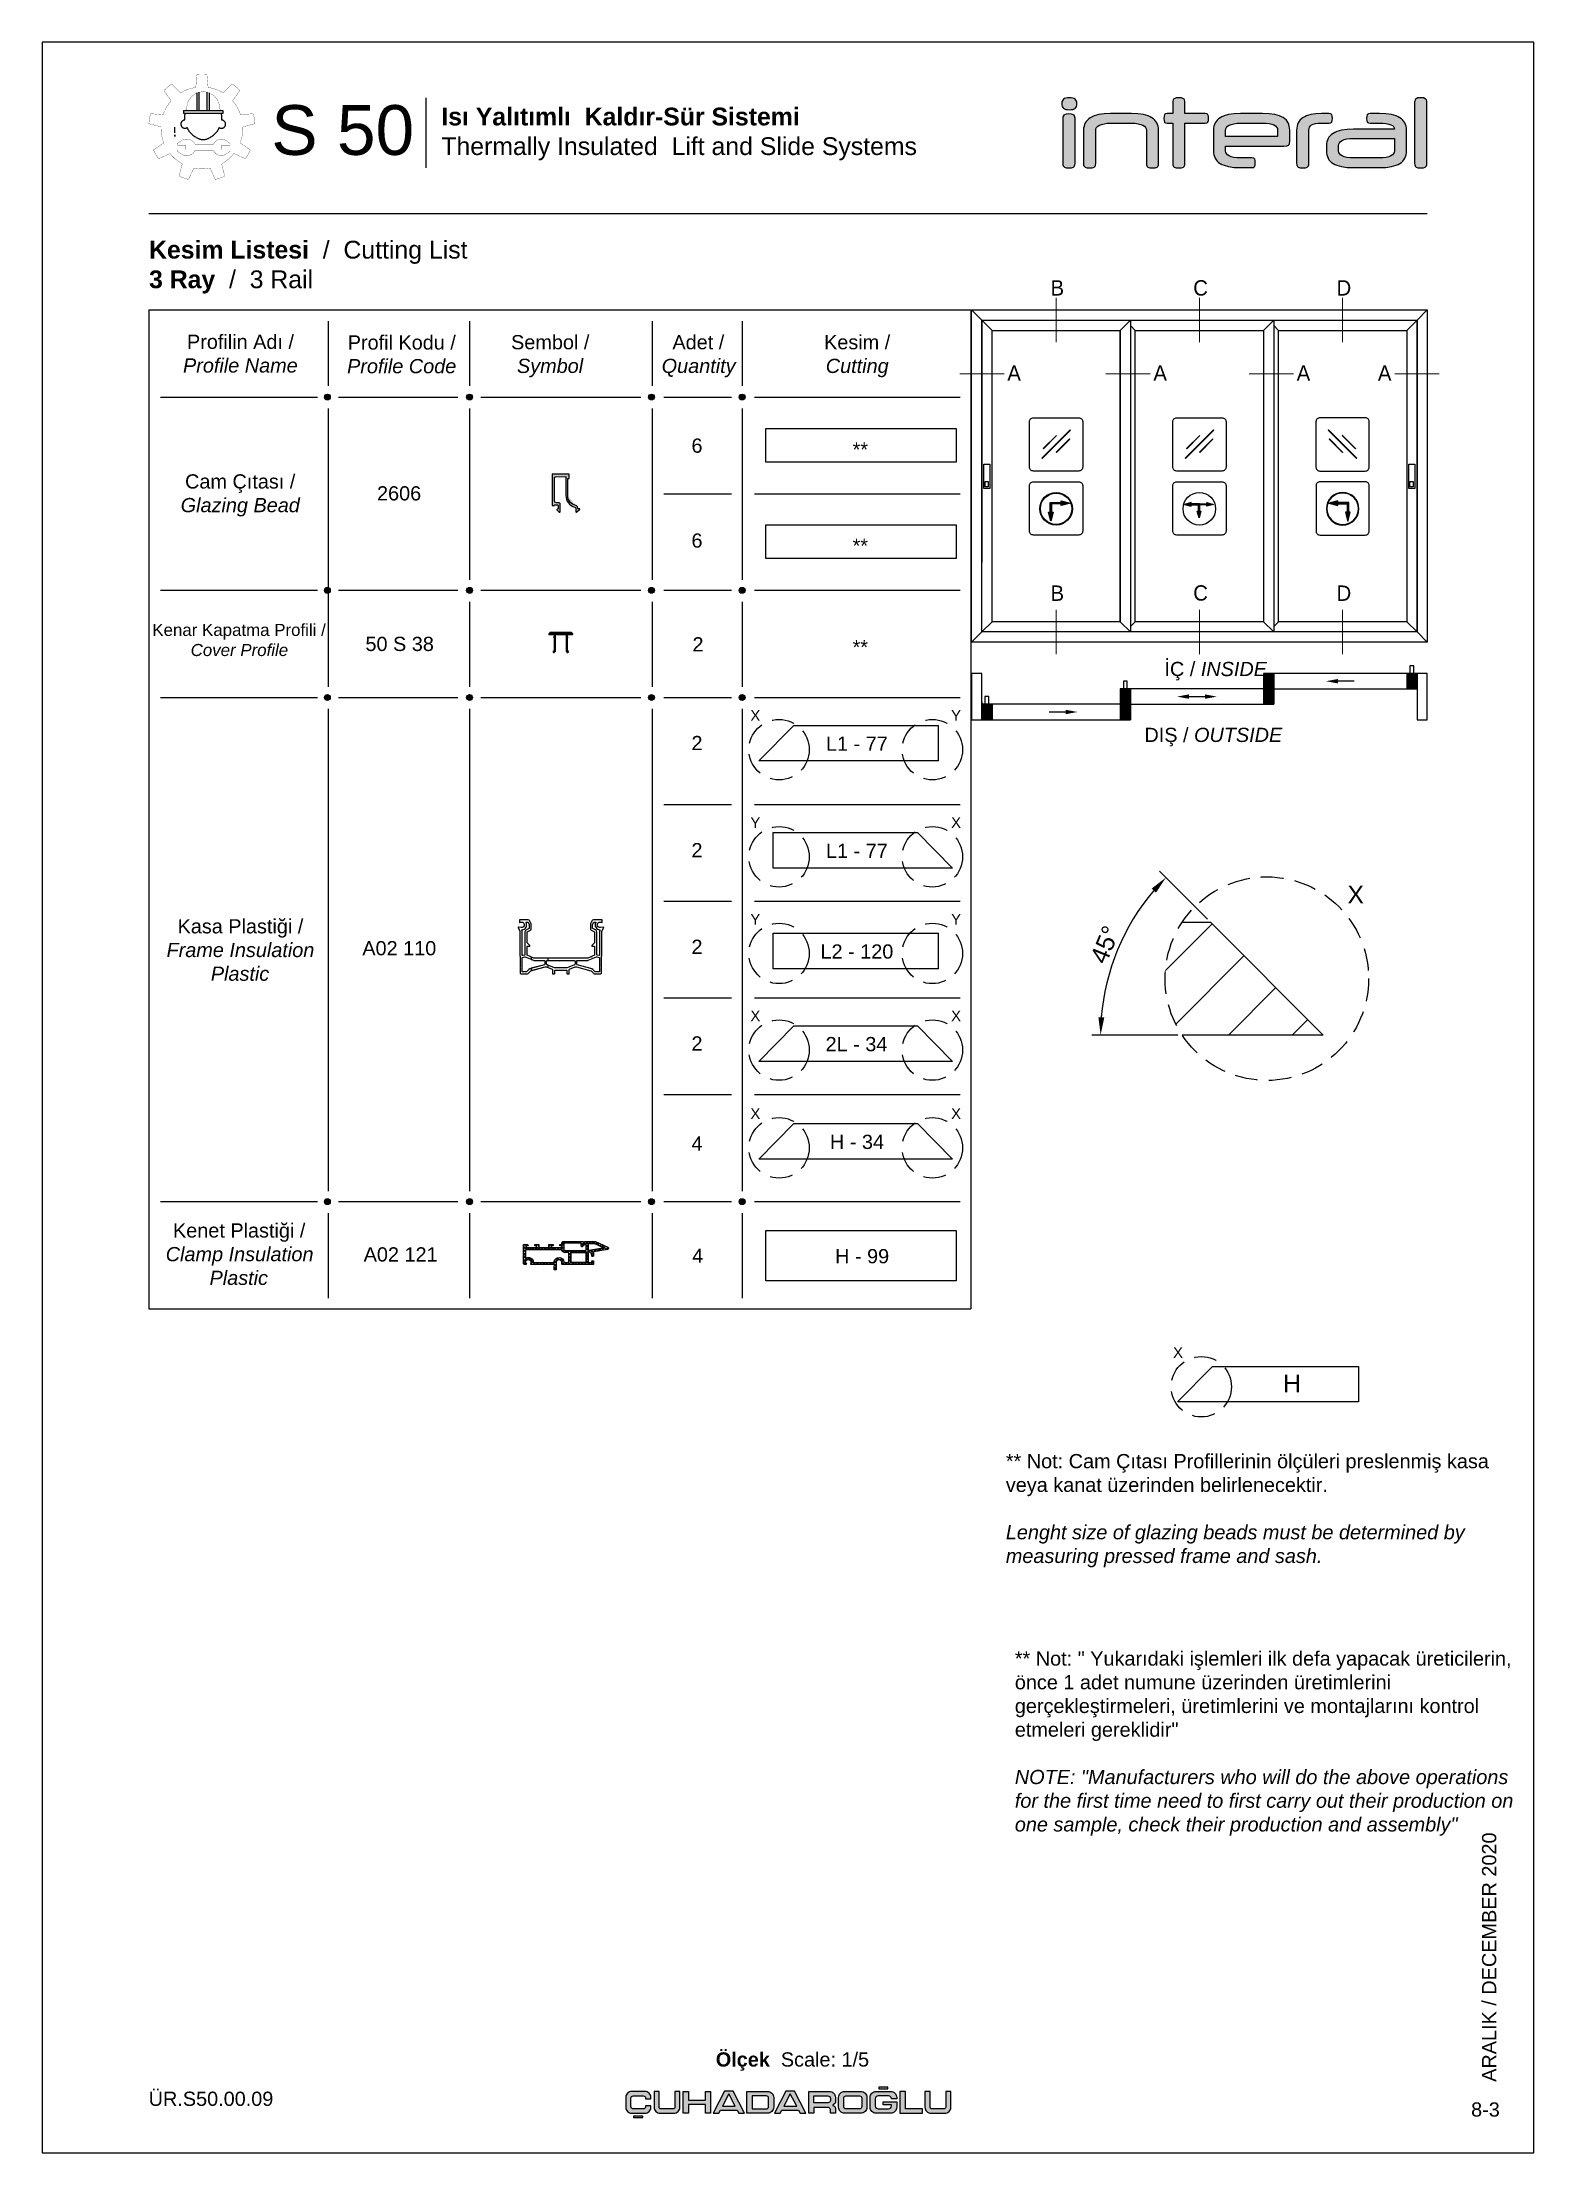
# Model space of a CAD drawing. Header units: millimetres. Extents: x 221 to 2771, y 196 to 840.
# Drawn here: x 881.3 to 1091.3, y 542.6 to 839.6 of the extents above; entities that cross this region are included whole.
import ezdxf

# ---------------------------------------------------------------- set-up
doc = ezdxf.new("R2010")
doc.units = ezdxf.units.MM
doc.header["$PDMODE"] = 1
doc.linetypes.add('CENTER', pattern=[50.8, 31.75, -6.35, 6.35, -6.35])
doc.linetypes.add('HIDDEN', pattern=[9.525, 6.35, -3.175])
for name, color, linetype in [('1', 7, 'Continuous'), ('ANTET', 7, 'Continuous'), ('antet_k', 7, 'Continuous'), ('kesit_k', 7, 'Continuous'), ('Layer1', 7, 'Continuous'), ('PROFIL', 7, 'Continuous'), ('yazı_numara_k', 21, 'Continuous')]:
    doc.layers.add(name, color=color, linetype=linetype)
doc.layers.add('AM_4', color=7, linetype='Continuous', lineweight=25)
doc.styles.add('SLDTEXTSTYLE5', font='ariali.ttf', dxfattribs={"width": 0.948})
doc.styles.get("Standard").update_dxf_attribs({"font": 'arial.ttf'})
doc.dimstyles.new('ISO-25', dxfattribs={"dimtxt": 2.5, "dimasz": 2.5, "dimexe": 1.25, "dimexo": 0.625, "dimtad": 1, "dimtxsty": 'Standard', "dimcen": 2.5, "dimadec": 0, "dimazin": 0, "dimtfac": 1, "dimtmove": 0, "dimatfit": 3, "dimfxl": 1, "dimarcsym": 0})

msp = doc.modelspace()

# ---------------------------------------------------------------- texts
at = {"color": 7, "linetype": 'Continuous', "lineweight": 0, "char_height": 2.16, "style": 'SLDTEXTSTYLE5'}
for s, insert, attachment_point in [('{\\fArial|b0|i0|c1|p34;B}', (1024.223, 806.125), 2), ('{\\fArial|b0|i0|c1|p34;C}', (1044.395, 806.125), 2), ('{\\fArial|b0|i0|c1|p34;D}', (1064.567, 806.125), 2), ('{\\fArial|b0|i0|c1|p34;A}', (1018.141, 794.141), 2), ('{\\fArial|b0|i0|c1|p34;A}', (1038.703, 794.141), 2), ('{\\fArial|b0|i0|c1|p34;A}', (1058.875, 794.141), 2), ('{\\fArial|b0|i0|c1|p34;A}', (1070.309, 794.141), 2), ('{\\fArial|b0|i0|c1|p34;B}', (1024.223, 761.004), 8), ('{\\fArial|b0|i0|c1|p34;C}', (1044.395, 761.004), 8), ('{\\fArial|b0|i0|c1|p34;D}', (1064.567, 761.004), 8)]:
    msp.add_mtext(s, dxfattribs=dict(at, insert=insert, attachment_point=attachment_point))
at = {"color": 7, "char_height": 2, "attachment_point": 1}
for s, insert, width in [('{6}', (972.719, 783.849), 18.41668), ('{2606}', (928.451, 777.134), 18.41668), ('{6}', (972.719, 770.49), 18.41668), ('\\pi5.2466;50 S 38', (921.576, 755.944), 19.88614), ('\\pi5.6587;2', (967.204, 755.887), 12.64203), ('{2}', (972.719, 741.996), 18.41668), ('\\pi9.4501;L1 - 77', (982.209, 741.903), 27.26721), ('{2}', (972.719, 726.921), 18.41668), ('\\pi9.4501;L1 - 77', (982.209, 726.828), 27.26721), ('\\pi4.8053;A02 110', (921.576, 713.123), 19.88614), ('{2}', (972.719, 713.321), 18.41668), ('\\pi8.6766;L2 - 120', (982.209, 712.659), 27.26721), ('{2}', (972.719, 699.721), 18.41668), ('\\pi9.3928;2L - 34', (982.209, 699.628), 27.26721), ('{4}', (972.719, 685.63), 18.41668), ('\\pi10.009;H - 34', (982.209, 685.872), 27.26721), ('\\pi4.9949;A02 121', (921.576, 670.037), 19.88614), ('\\pi5.6293;4', (967.204, 669.861), 12.64203), ('\\pi9.766;H - 99', (983.177, 669.787), 26.79385)]:
    msp.add_mtext(s, dxfattribs=dict(at, insert=insert, width=width))
at = {"color": 0, "char_height": 2, "attachment_point": 3}
for insert in [(997.579, 783.298), (997.579, 769.76), (997.579, 755.489)]:
    msp.add_mtext('{\\fArial|b0|i0|c162|p34;{\\C32;**}}', dxfattribs=dict(at, insert=insert))
at = {"char_height": 2}
for s, insert, attachment_point in [('{\\fArial|b0|i0|c162|p34;İÇ / \\fArial|b0|i1|c162|p34;INSIDE}', (1039.307, 752.416), 1), ('{\\fArial|b0|i0|c162|p34;\\H1.25x;H}', (1058.524, 652.132), 3), ('{\\fArial Unicode MS|b1|i0|c162|p34;{\\C7;Ölçek\\fArial Unicode MS|b0|i0|c162|p34;  Scale: 1/5}}', (976.143, 556.75), 1)]:
    msp.add_mtext(s, dxfattribs=dict(at, insert=insert, attachment_point=attachment_point))
for s, insert, width, attachment_point in [('{DIŞ / \\fArial|b0|i1|c0|p0;OUTSIDE}', (1036.49, 743.143), 67.44034, 1), ('{\\fArial|b0|i0|c162|p18;\\C32;**\\C256; Not: Cam Çıtası Profillerinin ölçüleri preslenmiş kasa veya kanat üzerinden belirlenecektir.\\P\\P\\fArial|b0|i1|c162|p18;Lenght size of glazing beads must be determined by measuring pressed frame and sash.}', (1016.977, 640.945), 69.91372, 1), ('{\\fArial Unicode MS|b0|i0|c0|p0;\\C7;8-3}', (1086.521, 549.705), 4.43689, 3)]:
    msp.add_mtext(s, dxfattribs=dict(at, insert=insert, width=width, attachment_point=attachment_point))
at = {"color": 7, "transparency": 33554687, "insert": (1018.244, 613.168), "char_height": 2, "width": 70.6533, "attachment_point": 1}
msp.add_mtext('{\\fArial|b0|i0|c1|p0;{\\C32;** \\C256;Not: " Yukarıdaki işlemleri ilk defa yapacak üreticilerin, önce 1 adet numune üzerinden üretimlerini gerçekleştirmeleri, üretimlerini ve montajlarını kontrol etmeleri gereklidir"\\P\\P\\fArial|b0|i1|c1|p0;NOTE: "Manufacturers who will do the above operations for the first time need to first carry out their production on one sample, check their production and assembly"}}', dxfattribs=at)
at = {"insert": (1084.018, 552.601), "char_height": 2, "width": 44.87301, "attachment_point": 1, "rotation": 90}
msp.add_mtext('{\\fArial Unicode MS|b0|i0|c162|p34;\\C7;ARALIK\\fArial Unicode MS|b0|i0|c0|p34; / \\fArial Unicode MS|b0|i0|c162|p34;DECEMBER\\fArial Unicode MS|b0|i0|c0|p34; 2020}', dxfattribs=at)
at = {"layer": '1', "color": 32, "char_height": 2, "attachment_point": 1}
for s, insert, width in [('\\pi82.152;Profilin Adı /{\\fArial|b0|i1|c162|p34; \\P\\pi81.595;Profile Name}', (819.545, 798.465), 179.15107), ('\\pi2.8439;Profil Kodu / \\P\\pi2.7525;{\\fArial|b0|i1|c162|p34;Profile Code}', (921.485, 798.367), 20.6919), ('\\pi84.125;Sembol / \\P\\pi84.957;{\\fArial|b0|i1|c162|p34;Symbol}', (863.197, 798.403), 179.15107), ('\\pi85.925;Adet / \\P\\pi84.417;{\\fArial|b0|i1|c162|p34;Quantity}', (884.112, 798.403), 179.15107), ('\\pi11.541;Kesim / \\P\\pi11.785;{\\fArial|b0|i1|c162|p34;Cutting}', (979.846, 798.403), 32.193)]:
    msp.add_mtext(s, dxfattribs=dict(at, insert=insert, width=width))
at = {"layer": '1', "color": 7, "attachment_point": 1}
for s, insert, char_height, width in [('\\pi81.882;Cam Çıtası /{\\fArial|b0|i1|c162|p34; \\P\\pi81.265;Glazing Bead}', (819.545, 778.81), 2, 179.15107), ('\\pi0.5111;Kenar Kapatma Profili /{\\fArial|b0|i1|c162|p34; \\P\\pi5.908;Cover Profile}', (896.308, 757.769), 1.7, 25.26866), ('\\pi80.826;Kasa Plastiği /{\\fArial|b0|i1|c162|p34; \\P\\pi79.274;Frame Insulation \\P\\pi85.506;Plastic}', (819.545, 716.208), 2, 179.15107), ('\\pi3.4181;Kenet Plastiği /{\\fArial|b0|i1|c162|p34; \\P\\pi2.3956;Clamp Insulation \\P\\pi8.5648;Plastic}', (896.308, 673.407), 2, 25.26866)]:
    msp.add_mtext(s, dxfattribs=dict(at, insert=insert, char_height=char_height, width=width))
at = {"layer": 'yazı_numara_k', "color": 7, "insert": (896.355, 811.67), "char_height": 2.5, "attachment_point": 1}
msp.add_mtext('{\\fArial Unicode MS|b1|i0|c162|p34;Kesim Listesi  \\fArial Unicode MS|b0|i0|c162|p34;/  Cutting List\\P\\fArial Unicode MS|b1|i0|c162|p34;3 Ray  \\fArial Unicode MS|b0|i0|c162|p34;/  3 Rail}', dxfattribs=at)
at = {"layer": 'yazı_numara_k', "color": 0}
for s, insert, char_height, attachment_point in [('{\\fArial|b0|i0|c162|p34;X}', (981.014, 745.624), 1.5, 1), ('{\\fArial|b0|i0|c162|p34;Y}', (1010.671, 745.624), 1.5, 3), ('{\\fArial|b0|i0|c162|p34;Y}', (981.014, 730.548), 1.5, 1), ('{\\fArial|b0|i0|c162|p34;X}', (1010.671, 730.548), 1.5, 3), ('{\\fArial|b0|i0|c162|p34;X}', (1067.396, 720.922), 2.5, 3), ('{\\fArial|b0|i0|c162|p34;Y}', (981.014, 716.948), 1.5, 1), ('{\\fArial|b0|i0|c162|p34;Y}', (1010.671, 716.948), 1.5, 3), ('{\\fArial|b0|i0|c162|p34;X}', (981.014, 703.348), 1.5, 1), ('{\\fArial|b0|i0|c162|p34;X}', (1010.671, 703.348), 1.5, 3), ('{\\fArial|b0|i0|c162|p34;X}', (981.014, 689.592), 1.5, 1), ('{\\fArial|b0|i0|c162|p34;X}', (1010.671, 689.592), 1.5, 3), ('{\\fArial|b0|i0|c162|p34;X}', (1041.919, 655.971), 1.5, 3)]:
    msp.add_mtext(s, dxfattribs=dict(at, insert=insert, char_height=char_height, attachment_point=attachment_point))

# ---------------------------------------------------------------- blocks, each defined once
blk = doc.blocks.new('Rev.No.1A')
at = {"insert": (-570.02, 4668.22), "char_height": 2, "width": 54.4479, "attachment_point": 1}
blk.add_mtext('{\\C7;ÜR.S50.00.09}', dxfattribs=at)
blk = doc.blocks.new('S1.A')
at = {"color": 252}
blk.add_lwpolyline([(2269.17, -494.13), (2269.17, -791.13), (2479.17, -791.13), (2479.17, -494.13)], close=True, dxfattribs=at)
blk.add_blockref('Rev.No.1A', (2854.18, -5450.74))
blk = doc.blocks.new('Üretim katalogu sembol-1')
at = {"true_color": 0xfed100}
h = blk.add_hatch(color=40, dxfattribs=at)
h.dxf.hatch_style = 1
h.paths.add_polyline_path([(1565.7, 1465.6), (1566.8, 1465.6), (1566.8, 1470.1), (1565.7, 1470.1)])
h.paths.add_polyline_path([(1565.7, 1462.7), (1566.8, 1462.7), (1566.8, 1464), (1565.7, 1464)])
at = {"color": 0, "linetype": 'CENTER', "ltscale": 12}
for p, q in [((1583.7, 1483), (1583.7, 1496.8)), ((1585.3, 1483), (1585.3, 1497.3)), ((1591.7, 1483), (1591.7, 1497.3)), ((1593.3, 1483), (1593.3, 1496.8)), ((1573.2, 1483), (1603.8, 1483)), ((1573.2, 1483), (1573.2, 1480.6)), ((1603.8, 1480.6), (1573.2, 1480.6)), ((1603.8, 1483), (1603.8, 1480.6))]:
    blk.add_line(p, q, dxfattribs=at)
at = {"color": 0, "linetype": 'CENTER', "lineweight": -2, "ltscale": 12, "const_width": 0.2}
for points in [[(1563.9, 1503.8, 0.047521), (1557.8, 1498.7)], [(1582.7, 1501.1, 0.099576), (1570.8, 1496.8)], [(1591.4, 1510.9, 0.047521), (1583.5, 1510.9)], [(1604.1, 1496.8, 0.099576), (1592.3, 1501.1)], [(1617.1, 1498.7, 0.047521), (1611.1, 1503.8)], [(1563.4, 1490.6, 0.099576), (1557.1, 1479.7)], [(1617.8, 1479.7, 0.099576), (1611.5, 1490.6)], [(1547.4, 1480.6, 0.047521), (1546, 1472.8)], [(1555.5, 1470.3, 0.099576), (1557.7, 1457.8)], [(1617.3, 1457.8, 0.099576), (1619.5, 1470.3)], [(1628.9, 1472.8, 0.047521), (1627.6, 1480.6)], [(1549.6, 1452.2, 0.047521), (1553.6, 1445.4)], [(1621.4, 1445.4, 0.047521), (1625.3, 1452.2)], [(1562.5, 1449.5, 0.099576), (1572.1, 1441.4)], [(1581.2, 1438.1, 0.099576), (1593.8, 1438.1)], [(1602.8, 1441.4, 0.099576), (1612.5, 1449.5)], [(1569.6, 1431.9, 0.047521), (1577, 1429.2)], [(1597.9, 1429.2, 0.047521), (1605.3, 1431.9)]]:
    blk.add_lwpolyline(points, format="xyb", dxfattribs=at)
for points in [[(1570.8, 1496.8), (1563.9, 1503.8)], [(1582.7, 1501.1), (1583.5, 1510.9)], [(1592.3, 1501.1), (1591.4, 1510.9)], [(1604.1, 1496.8), (1611.1, 1503.8)], [(1563.4, 1490.6), (1557.8, 1498.7)], [(1611.5, 1490.6), (1617.1, 1498.7)], [(1555.5, 1470.3), (1546, 1472.8)], [(1557.1, 1479.7), (1547.4, 1480.6)], [(1617.8, 1479.7), (1627.6, 1480.6)], [(1619.5, 1470.3), (1628.9, 1472.8)], [(1557.7, 1457.8), (1549.6, 1452.2)], [(1617.3, 1457.8), (1625.3, 1452.2)], [(1562.5, 1449.5), (1553.6, 1445.4)], [(1572.1, 1441.4), (1569.6, 1431.9)], [(1581.2, 1438.1), (1577, 1429.2)], [(1593.8, 1438.1), (1597.9, 1429.2)], [(1602.8, 1441.4), (1605.3, 1431.9)], [(1612.5, 1449.5), (1621.4, 1445.4)]]:
    blk.add_lwpolyline(points, dxfattribs=at)
at = {"color": 0, "linetype": 'CENTER', "ltscale": 12, "const_width": 0.2}
for points in [[(1588.5, 1497.7, 0.408893), (1575.7, 1485.1, -0.281899), (1574.2, 1483)], [(1588.5, 1497.7, -0.408893), (1601.3, 1485.1, 0.281899), (1602.8, 1483)]]:
    blk.add_lwpolyline(points, format="xyb", dxfattribs=at)
at = {"color": 40, "true_color": 0xfed100, "const_width": 0.2}
blk.add_lwpolyline([(1565.7, 1464), (1566.8, 1464), (1566.8, 1462.7), (1565.7, 1462.7)], close=True, dxfattribs=at)
at = {"color": 0, "linetype": 'CENTER', "ltscale": 12, "const_width": 0.2}
blk.add_lwpolyline([(1574.7, 1456), (1568.7, 1456, -0.414214), (1568.1, 1456.7), (1568.1, 1456.9, -0.248554), (1568.3, 1457.4), (1570.8, 1459.1, -0.475864), (1582.2, 1456.6), (1596.5, 1456.6, -0.519094), (1606.9, 1459.1), (1609.4, 1457.4, -0.248554), (1609.7, 1456.9), (1609.7, 1456.7, -0.414214), (1609, 1456), (1603.1, 1456), (1603.1, 1452.5), (1609, 1452.5, -0.414214), (1609.7, 1451.9), (1609.7, 1451.7, -0.248554), (1609.4, 1451.1), (1606.9, 1449.5, -0.519094), (1596.5, 1451.9), (1582.2, 1451.9, -0.475864), (1570.8, 1449.5), (1568.3, 1451.1, -0.248554), (1568.1, 1451.7), (1568.1, 1451.9, -0.414214), (1568.7, 1452.5), (1574.7, 1452.5)], format="xyb", close=True, dxfattribs=at)
at = {"color": 0, "linetype": 'CENTER', "ltscale": 12}
for centre, radius, start, end in [((1574.2, 1472.4), 3.2, 91.7372, 301.3307), ((1592, 1477.7), 18.1, 170.7928, 186.6972), ((1592, 1477.7), 18.1, 206.3707, 245.0967), ((1584.9, 1477.7), 18.1, 294.9033, 333.6293), ((1602.8, 1472.4), 3.2, 238.6693, 88.2628), ((1584.9, 1477.7), 18.1, 353.3028, 9.2072), ((1588.5, 1470), 9.6, 245.0967, 294.9033)]:
    blk.add_arc(centre, radius, start, end, dxfattribs=at)
blk = doc.blocks.new('İnteral Logo - 2D')
at = {"layer": 'PROFIL', "ltscale": 10}
h = blk.add_hatch(color=7, dxfattribs=at)
h.paths.add_polyline_path([(2732.47, 1117.8), (2732.47, 1124.16), (2732.45, 1124.34), (2732.41, 1124.48), (2732.35, 1124.6), (2732.25, 1124.67), (2731.98, 1124.76), (2731.61, 1124.79), (2731.23, 1124.76), (2730.97, 1124.67), (2730.87, 1124.6), (2730.81, 1124.48), (2730.77, 1124.34), (2730.76, 1124.16), (2730.76, 1117.8), (2730.77, 1117.62), (2730.81, 1117.48), (2730.87, 1117.36), (2730.97, 1117.29), (2731.23, 1117.2), (2731.61, 1117.17), (2731.98, 1117.2), (2732.25, 1117.29), (2732.35, 1117.36), (2732.41, 1117.48), (2732.45, 1117.62)])
h.paths.add_polyline_path([(2732.72, 1126.21), (2732.71, 1126.41), (2732.66, 1126.58), (2732.58, 1126.73), (2732.47, 1126.84), (2732.33, 1126.93), (2732.15, 1127), (2731.92, 1127.03), (2731.66, 1127.05), (2731.4, 1127.03), (2731.17, 1127), (2730.99, 1126.93), (2730.84, 1126.84), (2730.73, 1126.73), (2730.66, 1126.58), (2730.61, 1126.41), (2730.59, 1126.21), (2730.61, 1126.01), (2730.66, 1125.84), (2730.73, 1125.69), (2730.84, 1125.58), (2730.99, 1125.49), (2731.17, 1125.42), (2731.4, 1125.39), (2731.66, 1125.37), (2731.92, 1125.39), (2732.15, 1125.42), (2732.33, 1125.49), (2732.47, 1125.58), (2732.58, 1125.69), (2732.66, 1125.84), (2732.71, 1126.01)])
for points in [[(2751.25, 1123.85), (2751.27, 1124.15), (2751.25, 1124.44), (2751.18, 1124.66), (2751.13, 1124.74), (2751.04, 1124.79), (2750.79, 1124.84), (2747.94, 1124.84), (2747.94, 1126.41), (2747.93, 1126.59), (2747.89, 1126.74), (2747.82, 1126.85), (2747.73, 1126.92), (2747.46, 1127.02), (2747.08, 1127.05), (2746.7, 1127.02), (2746.44, 1126.92), (2746.35, 1126.85), (2746.28, 1126.74), (2746.24, 1126.59), (2746.23, 1126.41), (2746.23, 1124.84), (2745.46, 1124.84), (2745.21, 1124.79), (2745.12, 1124.74), (2745.06, 1124.66), (2745, 1124.44), (2744.98, 1124.15), (2745, 1123.85), (2745.06, 1123.64), (2745.12, 1123.57), (2745.21, 1123.52), (2745.46, 1123.47), (2746.23, 1123.47), (2746.23, 1117.8), (2746.24, 1117.62), (2746.28, 1117.48), (2746.35, 1117.36), (2746.44, 1117.29), (2746.7, 1117.2), (2747.08, 1117.17), (2747.46, 1117.2), (2747.73, 1117.29), (2747.82, 1117.36), (2747.89, 1117.48), (2747.93, 1117.62), (2747.94, 1117.8), (2747.94, 1123.47), (2750.79, 1123.47), (2751.04, 1123.52), (2751.13, 1123.57), (2751.18, 1123.64)], [(2743.86, 1123.73), (2743.7, 1123.92), (2743.51, 1124.09), (2743.28, 1124.25), (2743.03, 1124.39), (2742.75, 1124.51), (2742.09, 1124.69), (2741.32, 1124.8), (2740.42, 1124.84), (2737.48, 1124.84), (2736.59, 1124.8), (2735.81, 1124.69), (2735.16, 1124.51), (2734.87, 1124.39), (2734.62, 1124.25), (2734.4, 1124.09), (2734.2, 1123.92), (2734.04, 1123.73), (2733.91, 1123.52), (2733.8, 1123.29), (2733.73, 1123.04), (2733.68, 1122.77), (2733.67, 1122.49), (2733.67, 1117.8), (2733.68, 1117.62), (2733.72, 1117.48), (2733.79, 1117.36), (2733.88, 1117.29), (2734.14, 1117.2), (2734.52, 1117.17), (2734.89, 1117.2), (2735.16, 1117.29), (2735.26, 1117.36), (2735.33, 1117.48), (2735.37, 1117.62), (2735.38, 1117.8), (2735.38, 1122.49), (2735.41, 1122.69), (2735.51, 1122.87), (2735.67, 1123.04), (2735.89, 1123.19), (2736.19, 1123.31), (2736.56, 1123.4), (2737.01, 1123.46), (2737.54, 1123.47), (2740.37, 1123.47), (2740.89, 1123.46), (2741.34, 1123.4), (2741.72, 1123.31), (2742.01, 1123.19), (2742.24, 1123.04), (2742.4, 1122.87), (2742.49, 1122.69), (2742.52, 1122.49), (2742.52, 1117.8), (2742.54, 1117.62), (2742.58, 1117.48), (2742.64, 1117.36), (2742.73, 1117.29), (2743, 1117.2), (2743.37, 1117.17), (2743.75, 1117.2), (2744.02, 1117.29), (2744.11, 1117.36), (2744.18, 1117.48), (2744.22, 1117.62), (2744.24, 1117.8), (2744.24, 1122.49), (2744.22, 1122.77), (2744.18, 1123.04), (2744.1, 1123.29), (2744, 1123.52)], [(2768.68, 1123.85), (2768.7, 1124.15), (2768.68, 1124.44), (2768.61, 1124.66), (2768.55, 1124.74), (2768.47, 1124.79), (2768.21, 1124.84), (2767.16, 1124.84), (2766.36, 1124.8), (2765.67, 1124.69), (2765.07, 1124.51), (2764.81, 1124.39), (2764.57, 1124.26), (2764.36, 1124.1), (2764.18, 1123.93), (2764.02, 1123.74), (2763.9, 1123.53), (2763.8, 1123.3), (2763.73, 1123.05), (2763.69, 1122.79), (2763.67, 1122.5), (2763.67, 1117.8), (2763.69, 1117.62), (2763.72, 1117.48), (2763.79, 1117.36), (2763.88, 1117.29), (2764.15, 1117.2), (2764.52, 1117.17), (2764.9, 1117.2), (2765.17, 1117.29), (2765.26, 1117.36), (2765.33, 1117.48), (2765.37, 1117.62), (2765.38, 1117.8), (2765.38, 1122.5), (2765.41, 1122.72), (2765.48, 1122.91), (2765.6, 1123.08), (2765.78, 1123.22), (2766.01, 1123.33), (2766.32, 1123.41), (2766.7, 1123.46), (2767.16, 1123.47), (2768.21, 1123.47), (2768.47, 1123.52), (2768.55, 1123.57), (2768.61, 1123.64)]]:
    blk.add_hatch(color=7, dxfattribs=at).paths.add_polyline_path(points)
at = {"layer": 'PROFIL', "ltscale": 10, "true_color": 0xfed100}
blk.add_hatch(color=40, dxfattribs=at).paths.add_polyline_path([(2781.99, 1117.8), (2781.99, 1126.41), (2781.98, 1126.59), (2781.94, 1126.74), (2781.87, 1126.85), (2781.78, 1126.92), (2781.51, 1127.02), (2781.13, 1127.05), (2780.75, 1127.02), (2780.49, 1126.92), (2780.4, 1126.85), (2780.33, 1126.74), (2780.29, 1126.59), (2780.28, 1126.41), (2780.28, 1117.8), (2780.29, 1117.62), (2780.33, 1117.48), (2780.4, 1117.36), (2780.49, 1117.29), (2780.75, 1117.2), (2781.13, 1117.17), (2781.51, 1117.2), (2781.78, 1117.29), (2781.87, 1117.36), (2781.94, 1117.48), (2781.98, 1117.62)])
at = {"layer": 'PROFIL', "ltscale": 10}
h = blk.add_hatch(color=7, dxfattribs=at)
h.paths.add_polyline_path([(2762, 1124.1), (2761.79, 1124.26), (2761.55, 1124.39), (2761.27, 1124.51), (2760.61, 1124.69), (2759.81, 1124.8), (2758.87, 1124.84), (2755.76, 1124.84), (2754.87, 1124.8), (2754.09, 1124.69), (2753.44, 1124.51), (2753.15, 1124.39), (2752.9, 1124.25), (2752.68, 1124.09), (2752.48, 1123.92), (2752.32, 1123.73), (2752.18, 1123.52), (2752.08, 1123.29), (2752.01, 1123.04), (2751.96, 1122.77), (2751.95, 1122.49), (2751.95, 1119.56), (2751.96, 1119.28), (2752.01, 1119.02), (2752.08, 1118.77), (2752.18, 1118.54), (2752.32, 1118.33), (2752.48, 1118.14), (2752.68, 1117.96), (2752.9, 1117.81), (2753.15, 1117.67), (2753.44, 1117.55), (2754.09, 1117.37), (2754.87, 1117.26), (2755.76, 1117.22), (2757.36, 1117.22), (2757.62, 1117.26), (2757.7, 1117.32), (2757.76, 1117.39), (2757.83, 1117.61), (2757.85, 1117.91), (2757.83, 1118.2), (2757.76, 1118.41), (2757.7, 1118.49), (2757.62, 1118.54), (2757.36, 1118.58), (2755.81, 1118.58), (2755.29, 1118.6), (2754.84, 1118.65), (2754.46, 1118.74), (2754.17, 1118.87), (2753.95, 1119.02), (2753.79, 1119.19), (2753.69, 1119.37), (2753.66, 1119.56), (2753.66, 1120.25), (2761.88, 1120.25), (2762.3, 1120.29), (2762.44, 1120.34), (2762.54, 1120.4), (2762.61, 1120.49), (2762.65, 1120.61), (2762.69, 1120.94), (2762.69, 1122.49), (2762.67, 1122.78), (2762.63, 1123.04), (2762.56, 1123.29), (2762.46, 1123.52), (2762.34, 1123.74), (2762.18, 1123.93)])
h.paths.add_polyline_path([(2753.66, 1121.59), (2753.66, 1122.49), (2753.69, 1122.69), (2753.79, 1122.87), (2753.95, 1123.04), (2754.17, 1123.19), (2754.46, 1123.31), (2754.84, 1123.4), (2755.29, 1123.46), (2755.81, 1123.47), (2758.82, 1123.47), (2759.35, 1123.46), (2759.81, 1123.41), (2760.18, 1123.33), (2760.47, 1123.22), (2760.69, 1123.08), (2760.85, 1122.91), (2760.95, 1122.71), (2760.98, 1122.49), (2760.98, 1121.59)], flags=16)
at = {"layer": 'PROFIL', "ltscale": 10, "true_color": 0xfed100}
h = blk.add_hatch(color=40, dxfattribs=at)
h.paths.add_polyline_path([(2779.15, 1119.56), (2779.15, 1122.49), (2779.13, 1122.77), (2779.09, 1123.04), (2779.01, 1123.29), (2778.91, 1123.52), (2778.78, 1123.73), (2778.61, 1123.92), (2778.42, 1124.09), (2778.19, 1124.25), (2777.94, 1124.39), (2777.66, 1124.51), (2777, 1124.69), (2776.23, 1124.8), (2775.33, 1124.84), (2774.01, 1124.84), (2773.76, 1124.79), (2773.67, 1124.74), (2773.61, 1124.67), (2773.54, 1124.45), (2773.51, 1124.15), (2773.54, 1123.85), (2773.61, 1123.64), (2773.67, 1123.57), (2773.76, 1123.52), (2774.01, 1123.47), (2775.28, 1123.47), (2775.81, 1123.46), (2776.27, 1123.42), (2776.64, 1123.35), (2776.93, 1123.25), (2777.15, 1123.13), (2777.31, 1122.99), (2777.4, 1122.82), (2777.44, 1122.64), (2777.44, 1122.62), (2771.67, 1122.62), (2770.77, 1122.59), (2770, 1122.48), (2769.34, 1122.29), (2769.06, 1122.18), (2768.81, 1122.04), (2768.58, 1121.88), (2768.39, 1121.71), (2768.22, 1121.52), (2768.09, 1121.31), (2767.99, 1121.08), (2767.91, 1120.83), (2767.87, 1120.56), (2767.85, 1120.28), (2767.85, 1119.56), (2767.87, 1119.28), (2767.91, 1119.02), (2767.99, 1118.77), (2768.09, 1118.54), (2768.22, 1118.33), (2768.39, 1118.14), (2768.58, 1117.96), (2768.81, 1117.81), (2769.06, 1117.67), (2769.34, 1117.55), (2770, 1117.37), (2770.77, 1117.26), (2771.67, 1117.22), (2775.33, 1117.22), (2776.23, 1117.26), (2777, 1117.37), (2777.66, 1117.55), (2777.94, 1117.67), (2778.19, 1117.81), (2778.42, 1117.96), (2778.61, 1118.14), (2778.78, 1118.33), (2778.91, 1118.54), (2779.01, 1118.77), (2779.09, 1119.02), (2779.13, 1119.28)])
h.paths.add_polyline_path([(2769.56, 1119.56), (2769.56, 1120.33), (2769.6, 1120.53), (2769.69, 1120.72), (2769.85, 1120.88), (2770.08, 1121.03), (2770.37, 1121.16), (2770.74, 1121.25), (2771.19, 1121.3), (2771.72, 1121.32), (2777.44, 1121.32), (2777.44, 1119.56), (2777.4, 1119.37), (2777.31, 1119.19), (2777.15, 1119.02), (2776.92, 1118.87), (2776.63, 1118.74), (2776.26, 1118.65), (2775.81, 1118.6), (2775.28, 1118.58), (2771.72, 1118.58), (2771.19, 1118.6), (2770.74, 1118.65), (2770.37, 1118.74), (2770.08, 1118.87), (2769.85, 1119.02), (2769.69, 1119.19), (2769.6, 1119.37)], flags=16)
at = {"layer": 'PROFIL', "color": 7, "ltscale": 10}
for points in [[(2732.72, 1126.21), (2732.71, 1126.41), (2732.66, 1126.58), (2732.58, 1126.73), (2732.47, 1126.84), (2732.33, 1126.93), (2732.15, 1127), (2731.92, 1127.03), (2731.66, 1127.05), (2731.4, 1127.03), (2731.17, 1127), (2730.99, 1126.93), (2730.84, 1126.84), (2730.73, 1126.73), (2730.66, 1126.58), (2730.61, 1126.41), (2730.59, 1126.21), (2730.61, 1126.01), (2730.66, 1125.84), (2730.73, 1125.69), (2730.84, 1125.58), (2730.99, 1125.49), (2731.17, 1125.42), (2731.4, 1125.39), (2731.66, 1125.37), (2731.92, 1125.39), (2732.15, 1125.42), (2732.33, 1125.49), (2732.47, 1125.58), (2732.58, 1125.69), (2732.66, 1125.84), (2732.71, 1126.01)], [(2751.25, 1123.85), (2751.27, 1124.15), (2751.25, 1124.44), (2751.18, 1124.66), (2751.13, 1124.74), (2751.04, 1124.79), (2750.79, 1124.84), (2747.94, 1124.84), (2747.94, 1126.41), (2747.93, 1126.59), (2747.89, 1126.74), (2747.82, 1126.85), (2747.73, 1126.92), (2747.46, 1127.02), (2747.08, 1127.05), (2746.7, 1127.02), (2746.44, 1126.92), (2746.35, 1126.85), (2746.28, 1126.74), (2746.24, 1126.59), (2746.23, 1126.41), (2746.23, 1124.84), (2745.46, 1124.84), (2745.21, 1124.79), (2745.12, 1124.74), (2745.06, 1124.66), (2745, 1124.44), (2744.98, 1124.15), (2745, 1123.85), (2745.06, 1123.64), (2745.12, 1123.57), (2745.21, 1123.52), (2745.46, 1123.47), (2746.23, 1123.47), (2746.23, 1117.8), (2746.24, 1117.62), (2746.28, 1117.48), (2746.35, 1117.36), (2746.44, 1117.29), (2746.7, 1117.2), (2747.08, 1117.17), (2747.46, 1117.2), (2747.73, 1117.29), (2747.82, 1117.36), (2747.89, 1117.48), (2747.93, 1117.62), (2747.94, 1117.8), (2747.94, 1123.47), (2750.79, 1123.47), (2751.04, 1123.52), (2751.13, 1123.57), (2751.18, 1123.64)], [(2732.47, 1117.8), (2732.47, 1124.16), (2732.45, 1124.34), (2732.41, 1124.48), (2732.35, 1124.6), (2732.25, 1124.67), (2731.98, 1124.76), (2731.61, 1124.79), (2731.23, 1124.76), (2730.97, 1124.67), (2730.87, 1124.6), (2730.81, 1124.48), (2730.77, 1124.34), (2730.76, 1124.16), (2730.76, 1117.8), (2730.77, 1117.62), (2730.81, 1117.48), (2730.87, 1117.36), (2730.97, 1117.29), (2731.23, 1117.2), (2731.61, 1117.17), (2731.98, 1117.2), (2732.25, 1117.29), (2732.35, 1117.36), (2732.41, 1117.48), (2732.45, 1117.62)], [(2743.86, 1123.73), (2743.7, 1123.92), (2743.51, 1124.09), (2743.28, 1124.25), (2743.03, 1124.39), (2742.75, 1124.51), (2742.09, 1124.69), (2741.32, 1124.8), (2740.42, 1124.84), (2737.48, 1124.84), (2736.59, 1124.8), (2735.81, 1124.69), (2735.16, 1124.51), (2734.87, 1124.39), (2734.62, 1124.25), (2734.4, 1124.09), (2734.2, 1123.92), (2734.04, 1123.73), (2733.91, 1123.52), (2733.8, 1123.29), (2733.73, 1123.04), (2733.68, 1122.77), (2733.67, 1122.49), (2733.67, 1117.8), (2733.68, 1117.62), (2733.72, 1117.48), (2733.79, 1117.36), (2733.88, 1117.29), (2734.14, 1117.2), (2734.52, 1117.17), (2734.89, 1117.2), (2735.16, 1117.29), (2735.26, 1117.36), (2735.33, 1117.48), (2735.37, 1117.62), (2735.38, 1117.8), (2735.38, 1122.49), (2735.41, 1122.69), (2735.51, 1122.87), (2735.67, 1123.04), (2735.89, 1123.19), (2736.19, 1123.31), (2736.56, 1123.4), (2737.01, 1123.46), (2737.54, 1123.47), (2740.37, 1123.47), (2740.89, 1123.46), (2741.34, 1123.4), (2741.72, 1123.31), (2742.01, 1123.19), (2742.24, 1123.04), (2742.4, 1122.87), (2742.49, 1122.69), (2742.52, 1122.49), (2742.52, 1117.8), (2742.54, 1117.62), (2742.58, 1117.48), (2742.64, 1117.36), (2742.73, 1117.29), (2743, 1117.2), (2743.37, 1117.17), (2743.75, 1117.2), (2744.02, 1117.29), (2744.11, 1117.36), (2744.18, 1117.48), (2744.22, 1117.62), (2744.24, 1117.8), (2744.24, 1122.49), (2744.22, 1122.77), (2744.18, 1123.04), (2744.1, 1123.29), (2744, 1123.52)], [(2762, 1124.1), (2761.79, 1124.26), (2761.55, 1124.39), (2761.27, 1124.51), (2760.61, 1124.69), (2759.81, 1124.8), (2758.87, 1124.84), (2755.76, 1124.84), (2754.87, 1124.8), (2754.09, 1124.69), (2753.44, 1124.51), (2753.15, 1124.39), (2752.9, 1124.25), (2752.68, 1124.09), (2752.48, 1123.92), (2752.32, 1123.73), (2752.18, 1123.52), (2752.08, 1123.29), (2752.01, 1123.04), (2751.96, 1122.77), (2751.95, 1122.49), (2751.95, 1119.56), (2751.96, 1119.28), (2752.01, 1119.02), (2752.08, 1118.77), (2752.18, 1118.54), (2752.32, 1118.33), (2752.48, 1118.14), (2752.68, 1117.96), (2752.9, 1117.81), (2753.15, 1117.67), (2753.44, 1117.55), (2754.09, 1117.37), (2754.87, 1117.26), (2755.76, 1117.22), (2757.36, 1117.22), (2757.62, 1117.26), (2757.7, 1117.32), (2757.76, 1117.39), (2757.83, 1117.61), (2757.85, 1117.91), (2757.83, 1118.2), (2757.76, 1118.41), (2757.7, 1118.49), (2757.62, 1118.54), (2757.36, 1118.58), (2755.81, 1118.58), (2755.29, 1118.6), (2754.84, 1118.65), (2754.46, 1118.74), (2754.17, 1118.87), (2753.95, 1119.02), (2753.79, 1119.19), (2753.69, 1119.37), (2753.66, 1119.56), (2753.66, 1120.25), (2761.88, 1120.25), (2762.3, 1120.29), (2762.44, 1120.34), (2762.54, 1120.4), (2762.61, 1120.49), (2762.65, 1120.61), (2762.69, 1120.94), (2762.69, 1122.49), (2762.67, 1122.78), (2762.63, 1123.04), (2762.56, 1123.29), (2762.46, 1123.52), (2762.34, 1123.74), (2762.18, 1123.93)], [(2753.66, 1121.59), (2753.66, 1122.49), (2753.69, 1122.69), (2753.79, 1122.87), (2753.95, 1123.04), (2754.17, 1123.19), (2754.46, 1123.31), (2754.84, 1123.4), (2755.29, 1123.46), (2755.81, 1123.47), (2758.82, 1123.47), (2759.35, 1123.46), (2759.81, 1123.41), (2760.18, 1123.33), (2760.47, 1123.22), (2760.69, 1123.08), (2760.85, 1122.91), (2760.95, 1122.71), (2760.98, 1122.49), (2760.98, 1121.59)], [(2768.68, 1123.85), (2768.7, 1124.15), (2768.68, 1124.44), (2768.61, 1124.66), (2768.55, 1124.74), (2768.47, 1124.79), (2768.21, 1124.84), (2767.16, 1124.84), (2766.36, 1124.8), (2765.67, 1124.69), (2765.07, 1124.51), (2764.81, 1124.39), (2764.57, 1124.26), (2764.36, 1124.1), (2764.18, 1123.93), (2764.02, 1123.74), (2763.9, 1123.53), (2763.8, 1123.3), (2763.73, 1123.05), (2763.69, 1122.79), (2763.67, 1122.5), (2763.67, 1117.8), (2763.69, 1117.62), (2763.72, 1117.48), (2763.79, 1117.36), (2763.88, 1117.29), (2764.15, 1117.2), (2764.52, 1117.17), (2764.9, 1117.2), (2765.17, 1117.29), (2765.26, 1117.36), (2765.33, 1117.48), (2765.37, 1117.62), (2765.38, 1117.8), (2765.38, 1122.5), (2765.41, 1122.72), (2765.48, 1122.91), (2765.6, 1123.08), (2765.78, 1123.22), (2766.01, 1123.33), (2766.32, 1123.41), (2766.7, 1123.46), (2767.16, 1123.47), (2768.21, 1123.47), (2768.47, 1123.52), (2768.55, 1123.57), (2768.61, 1123.64)]]:
    blk.add_lwpolyline(points, close=True, dxfattribs=at)
at = {"layer": 'PROFIL', "color": 40, "ltscale": 10, "true_color": 0xfed100}
for points in [[(2781.99, 1117.8), (2781.99, 1126.41), (2781.98, 1126.59), (2781.94, 1126.74), (2781.87, 1126.85), (2781.78, 1126.92), (2781.51, 1127.02), (2781.13, 1127.05), (2780.75, 1127.02), (2780.49, 1126.92), (2780.4, 1126.85), (2780.33, 1126.74), (2780.29, 1126.59), (2780.28, 1126.41), (2780.28, 1117.8), (2780.29, 1117.62), (2780.33, 1117.48), (2780.4, 1117.36), (2780.49, 1117.29), (2780.75, 1117.2), (2781.13, 1117.17), (2781.51, 1117.2), (2781.78, 1117.29), (2781.87, 1117.36), (2781.94, 1117.48), (2781.98, 1117.62)], [(2779.15, 1119.56), (2779.15, 1122.49), (2779.13, 1122.77), (2779.09, 1123.04), (2779.01, 1123.29), (2778.91, 1123.52), (2778.78, 1123.73), (2778.61, 1123.92), (2778.42, 1124.09), (2778.19, 1124.25), (2777.94, 1124.39), (2777.66, 1124.51), (2777, 1124.69), (2776.23, 1124.8), (2775.33, 1124.84), (2774.01, 1124.84), (2773.76, 1124.79), (2773.67, 1124.74), (2773.61, 1124.67), (2773.54, 1124.45), (2773.51, 1124.15), (2773.54, 1123.85), (2773.61, 1123.64), (2773.67, 1123.57), (2773.76, 1123.52), (2774.01, 1123.47), (2775.28, 1123.47), (2775.81, 1123.46), (2776.27, 1123.42), (2776.64, 1123.35), (2776.93, 1123.25), (2777.15, 1123.13), (2777.31, 1122.99), (2777.4, 1122.82), (2777.44, 1122.64), (2777.44, 1122.62), (2771.67, 1122.62), (2770.77, 1122.59), (2770, 1122.48), (2769.34, 1122.29), (2769.06, 1122.18), (2768.81, 1122.04), (2768.58, 1121.88), (2768.39, 1121.71), (2768.22, 1121.52), (2768.09, 1121.31), (2767.99, 1121.08), (2767.91, 1120.83), (2767.87, 1120.56), (2767.85, 1120.28), (2767.85, 1119.56), (2767.87, 1119.28), (2767.91, 1119.02), (2767.99, 1118.77), (2768.09, 1118.54), (2768.22, 1118.33), (2768.39, 1118.14), (2768.58, 1117.96), (2768.81, 1117.81), (2769.06, 1117.67), (2769.34, 1117.55), (2770, 1117.37), (2770.77, 1117.26), (2771.67, 1117.22), (2775.33, 1117.22), (2776.23, 1117.26), (2777, 1117.37), (2777.66, 1117.55), (2777.94, 1117.67), (2778.19, 1117.81), (2778.42, 1117.96), (2778.61, 1118.14), (2778.78, 1118.33), (2778.91, 1118.54), (2779.01, 1118.77), (2779.09, 1119.02), (2779.13, 1119.28)], [(2769.56, 1119.56), (2769.56, 1120.33), (2769.6, 1120.53), (2769.69, 1120.72), (2769.85, 1120.88), (2770.08, 1121.03), (2770.37, 1121.16), (2770.74, 1121.25), (2771.19, 1121.3), (2771.72, 1121.32), (2777.44, 1121.32), (2777.44, 1119.56), (2777.4, 1119.37), (2777.31, 1119.19), (2777.15, 1119.02), (2776.92, 1118.87), (2776.63, 1118.74), (2776.26, 1118.65), (2775.81, 1118.6), (2775.28, 1118.58), (2771.72, 1118.58), (2771.19, 1118.6), (2770.74, 1118.65), (2770.37, 1118.74), (2770.08, 1118.87), (2769.85, 1119.02), (2769.69, 1119.19), (2769.6, 1119.37)]]:
    blk.add_lwpolyline(points, close=True, dxfattribs=at)
blk = doc.blocks.new('S.1.B')
blk.add_line((922.44, 1850.82), (922.44, 1840.95))
at = {"color": 7}
blk.add_line((1063.42, 1834.52), (883.42, 1834.52), dxfattribs=at)
at = {"color": 0, "linetype": 'CENTER', "ltscale": 12, "xscale": 0.18014578362, "yscale": 0.18014578362, "zscale": 0.18014578362}
blk.add_blockref('Üretim katalogu sembol-1', (604.93, 1581.87), dxfattribs=at)
at = {"layer": 'yazı_numara_k', "color": 140}
blk.add_blockref('İnteral Logo - 2D', (-1718.64, 723.78), dxfattribs=at)
at = {"width": 80.5608, "attachment_point": 1}
for s, insert, char_height in [('\\pi23.685;{\\fArial Unicode MS|b0|i0|c162|p34;S 50}', (876.99, 1849.79), 7), ('\\pi8.4591;{\\fArial Unicode MS|b1|i0|c162|p34;Isı Yalıtımlı  Kaldır-Sür Sistemi\\fArial Unicode MS|b0|i0|c162|p34;\\PThermally Insulated  Lift and Slide Systems}', (916.15, 1849.44), 2.5)]:
    blk.add_mtext(s, dxfattribs=dict(at, insert=insert, char_height=char_height))
blk = doc.blocks.new('ÇUHADAROĞLU')
at = {"layer": 'ANTET'}
h = blk.add_hatch(color=7, dxfattribs=at)
h.paths.add_polyline_path([(159.1, 19.64, -0.414214), (159.42, 19.96), (160.84, 19.96, -0.414214), (161.16, 19.64), (161.16, 19.54), (161.9, 19.54), (161.9, 19.73, 0.414214), (161.05, 20.59), (159.21, 20.59, 0.414214), (158.36, 19.73), (158.36, 18.36, 0.414214), (159.21, 17.51), (161.05, 17.51, 0.414214), (161.9, 18.36), (161.9, 18.55), (161.16, 18.55), (161.16, 18.46, -0.414214), (160.84, 18.13), (159.42, 18.13, -0.414214), (159.1, 18.46)])
h.paths.add_polyline_path([(159.48, 17.12), (159.48, 16.9), (160.78, 16.9), (160.78, 17.12)])
h.paths.add_polyline_path([(165.15, 17.51, 0.414214), (166, 18.36), (166, 20.59), (165.29, 20.59), (165.29, 18.39, -0.414214), (165.03, 18.13), (163.32, 18.13, -0.414214), (163.06, 18.39), (163.06, 20.59), (162.35, 20.59), (162.35, 18.36, 0.414214), (163.2, 17.51)])
h.paths.add_polyline_path([(167.19, 18.73), (169.58, 18.73), (169.58, 17.51), (170.32, 17.51), (170.32, 20.59), (169.58, 20.59), (169.58, 19.36), (167.19, 19.36), (167.19, 20.59), (166.45, 20.59), (166.45, 17.51), (167.19, 17.51)])
h.paths.add_polyline_path([(170.66, 17.51), (171.46, 17.51), (171.69, 17.95), (174.05, 17.95), (174.29, 17.51), (175.09, 17.51), (173.48, 20.6), (172.27, 20.6)])
h.paths.add_polyline_path([(171.97, 18.49), (172.87, 20.23), (173.78, 18.49)], flags=16)
h.paths.add_polyline_path([(175.43, 17.51), (178.34, 17.51, 0.414214), (179.19, 18.36), (179.19, 19.73, 0.414214), (178.34, 20.59), (175.43, 20.59)])
h.paths.add_polyline_path([(176.14, 19.96), (178.15, 19.96, -0.414214), (178.47, 19.64), (178.47, 18.46, -0.414214), (178.15, 18.13), (176.14, 18.13)], flags=16)
h.paths.add_polyline_path([(180.34, 17.95), (182.7, 17.95), (182.94, 17.51), (183.74, 17.51), (182.13, 20.6), (180.92, 20.6), (179.31, 17.51), (180.11, 17.51)])
h.paths.add_polyline_path([(180.62, 18.49), (181.52, 20.23), (182.43, 18.49)], flags=16)
h.paths.add_polyline_path([(184.84, 18.34), (186.84, 18.34, -0.414214), (187.17, 18.02), (187.17, 17.51), (187.88, 17.51), (187.88, 18.21, 0.203358), (187.78, 18.44, 0.098259), (187.5, 18.62), (187.5, 18.7, 0.058399), (187.74, 18.83, 0.246853), (187.88, 19.09), (187.88, 19.73, 0.414214), (187.03, 20.59), (184.13, 20.59), (184.13, 17.51), (184.84, 17.51)])
h.paths.add_polyline_path([(184.84, 18.99), (184.84, 19.96), (186.82, 19.96, -0.414214), (187.17, 19.61), (187.17, 19.31, -0.414214), (186.84, 18.99)], flags=16)
h.paths.add_polyline_path([(191.45, 17.51, 0.414214), (192.31, 18.36), (192.31, 19.73, 0.414214), (191.45, 20.59), (189.19, 20.59, 0.414214), (188.33, 19.73), (188.33, 18.36, 0.414214), (189.19, 17.51)])
h.paths.add_polyline_path([(189.37, 18.13, -0.414214), (189.05, 18.46), (189.05, 19.64, -0.414214), (189.37, 19.96), (191.27, 19.96, -0.414214), (191.59, 19.64), (191.59, 18.46, -0.414214), (191.27, 18.13)], flags=16)
h.paths.add_polyline_path([(193.61, 17.51), (195.66, 17.51, 0.414214), (196.51, 18.36), (196.51, 19.11), (194.59, 19.11), (194.59, 18.7), (195.78, 18.7), (195.78, 18.54, -0.414214), (195.37, 18.13), (193.9, 18.13, -0.414214), (193.49, 18.54), (193.49, 19.55, -0.414214), (193.9, 19.96), (195.37, 19.96, -0.407741), (195.78, 19.56), (196.51, 19.56), (196.51, 19.73, 0.414214), (195.66, 20.59), (193.61, 20.59, 0.414214), (192.76, 19.73), (192.76, 18.36, 0.414214)])
h.paths.add_polyline_path([(195.28, 20.97), (195.28, 21.19), (193.99, 21.19), (193.99, 20.97)])
h.paths.add_polyline_path([(200.14, 17.51), (200.14, 18.13), (197.76, 18.13), (197.76, 20.59), (196.97, 20.59), (196.97, 17.51)])
h.paths.add_polyline_path([(201.2, 18.39), (201.2, 20.59), (200.48, 20.59), (200.48, 18.36, 0.414214), (201.34, 17.51), (203.28, 17.51, 0.414214), (204.13, 18.36), (204.13, 20.59), (203.42, 20.59), (203.42, 18.39, -0.414214), (203.16, 18.13), (201.46, 18.13, -0.414214)])
h = blk.add_hatch(color=7, dxfattribs=at)
h.paths.add_polyline_path([(159.1, 19.64, -0.414214), (159.42, 19.96), (160.84, 19.96, -0.414214), (161.16, 19.64), (161.16, 19.54), (161.9, 19.54), (161.9, 19.73, 0.414214), (161.05, 20.59), (159.21, 20.59, 0.414214), (158.36, 19.73), (158.36, 18.36, 0.414214), (159.21, 17.51), (161.05, 17.51, 0.414214), (161.9, 18.36), (161.9, 18.55), (161.16, 18.55), (161.16, 18.46, -0.414214), (160.84, 18.13), (159.42, 18.13, -0.414214), (159.1, 18.46)])
h.paths.add_polyline_path([(159.48, 17.12), (159.48, 16.9), (160.78, 16.9), (160.78, 17.12)])
h.paths.add_polyline_path([(165.15, 17.51, 0.414214), (166, 18.36), (166, 20.59), (165.29, 20.59), (165.29, 18.39, -0.414214), (165.03, 18.13), (163.32, 18.13, -0.414214), (163.06, 18.39), (163.06, 20.59), (162.35, 20.59), (162.35, 18.36, 0.414214), (163.2, 17.51)])
h.paths.add_polyline_path([(167.19, 18.73), (169.58, 18.73), (169.58, 17.51), (170.32, 17.51), (170.32, 20.59), (169.58, 20.59), (169.58, 19.36), (167.19, 19.36), (167.19, 20.59), (166.45, 20.59), (166.45, 17.51), (167.19, 17.51)])
h.paths.add_polyline_path([(170.66, 17.51), (171.46, 17.51), (171.69, 17.95), (174.05, 17.95), (174.29, 17.51), (175.09, 17.51), (173.48, 20.6), (172.27, 20.6)])
h.paths.add_polyline_path([(171.97, 18.49), (172.87, 20.23), (173.78, 18.49)], flags=16)
h.paths.add_polyline_path([(175.43, 17.51), (178.34, 17.51, 0.414214), (179.19, 18.36), (179.19, 19.73, 0.414214), (178.34, 20.59), (175.43, 20.59)])
h.paths.add_polyline_path([(176.14, 19.96), (178.15, 19.96, -0.414214), (178.47, 19.64), (178.47, 18.46, -0.414214), (178.15, 18.13), (176.14, 18.13)], flags=16)
h.paths.add_polyline_path([(180.34, 17.95), (182.7, 17.95), (182.94, 17.51), (183.74, 17.51), (182.13, 20.6), (180.92, 20.6), (179.31, 17.51), (180.11, 17.51)])
h.paths.add_polyline_path([(180.62, 18.49), (181.52, 20.23), (182.43, 18.49)], flags=16)
h.paths.add_polyline_path([(184.84, 18.34), (186.84, 18.34, -0.414214), (187.17, 18.02), (187.17, 17.51), (187.88, 17.51), (187.88, 18.21, 0.203358), (187.78, 18.44, 0.098259), (187.5, 18.62), (187.5, 18.7, 0.058399), (187.74, 18.83, 0.246853), (187.88, 19.09), (187.88, 19.73, 0.414214), (187.03, 20.59), (184.13, 20.59), (184.13, 17.51), (184.84, 17.51)])
h.paths.add_polyline_path([(184.84, 18.99), (184.84, 19.96), (186.82, 19.96, -0.414214), (187.17, 19.61), (187.17, 19.31, -0.414214), (186.84, 18.99)], flags=16)
h.paths.add_polyline_path([(191.45, 17.51, 0.414214), (192.31, 18.36), (192.31, 19.73, 0.414214), (191.45, 20.59), (189.19, 20.59, 0.414214), (188.33, 19.73), (188.33, 18.36, 0.414214), (189.19, 17.51)])
h.paths.add_polyline_path([(189.37, 18.13, -0.414214), (189.05, 18.46), (189.05, 19.64, -0.414214), (189.37, 19.96), (191.27, 19.96, -0.414214), (191.59, 19.64), (191.59, 18.46, -0.414214), (191.27, 18.13)], flags=16)
h.paths.add_polyline_path([(193.61, 17.51), (195.66, 17.51, 0.414214), (196.51, 18.36), (196.51, 19.11), (194.59, 19.11), (194.59, 18.7), (195.78, 18.7), (195.78, 18.54, -0.414214), (195.37, 18.13), (193.9, 18.13, -0.414214), (193.49, 18.54), (193.49, 19.55, -0.414214), (193.9, 19.96), (195.37, 19.96, -0.407741), (195.78, 19.56), (196.51, 19.56), (196.51, 19.73, 0.414214), (195.66, 20.59), (193.61, 20.59, 0.414214), (192.76, 19.73), (192.76, 18.36, 0.414214)])
h.paths.add_polyline_path([(195.28, 20.97), (195.28, 21.19), (193.99, 21.19), (193.99, 20.97)])
h.paths.add_polyline_path([(200.14, 17.51), (200.14, 18.13), (197.76, 18.13), (197.76, 20.59), (196.97, 20.59), (196.97, 17.51)])
h.paths.add_polyline_path([(201.2, 18.39), (201.2, 20.59), (200.48, 20.59), (200.48, 18.36, 0.414214), (201.34, 17.51), (203.28, 17.51, 0.414214), (204.13, 18.36), (204.13, 20.59), (203.42, 20.59), (203.42, 18.39, -0.414214), (203.16, 18.13), (201.46, 18.13, -0.414214)])
at = {"layer": 'ANTET', "color": 7}
for points in [[(193.99, 21.19), (193.99, 20.97), (195.28, 20.97), (195.28, 21.19)], [(193.99, 21.19), (193.99, 20.97), (195.28, 20.97), (195.28, 21.19)], [(167.19, 20.59), (167.19, 19.36), (169.58, 19.36), (169.58, 20.59), (170.32, 20.59), (170.32, 17.51), (169.58, 17.51), (169.58, 18.73), (167.19, 18.73), (167.19, 17.51), (166.45, 17.51), (166.45, 20.59)], [(167.19, 20.59), (167.19, 19.36), (169.58, 19.36), (169.58, 20.59), (170.32, 20.59), (170.32, 17.51), (169.58, 17.51), (169.58, 18.73), (167.19, 18.73), (167.19, 17.51), (166.45, 17.51), (166.45, 20.59)], [(171.46, 17.51), (171.69, 17.95), (174.05, 17.95), (174.29, 17.51), (175.09, 17.51), (173.48, 20.6), (172.27, 20.6), (170.66, 17.51)], [(171.46, 17.51), (171.69, 17.95), (174.05, 17.95), (174.29, 17.51), (175.09, 17.51), (173.48, 20.6), (172.27, 20.6), (170.66, 17.51)], [(171.97, 18.49), (173.78, 18.49), (172.87, 20.23)], [(171.97, 18.49), (173.78, 18.49), (172.87, 20.23)], [(180.11, 17.51), (180.34, 17.95), (182.7, 17.95), (182.94, 17.51), (183.74, 17.51), (182.13, 20.6), (180.92, 20.6), (179.31, 17.51)], [(180.11, 17.51), (180.34, 17.95), (182.7, 17.95), (182.94, 17.51), (183.74, 17.51), (182.13, 20.6), (180.92, 20.6), (179.31, 17.51)], [(180.62, 18.49), (182.43, 18.49), (181.52, 20.23)], [(180.62, 18.49), (182.43, 18.49), (181.52, 20.23)], [(196.97, 20.59), (196.97, 17.51), (200.14, 17.51), (200.14, 18.13), (197.76, 18.13), (197.76, 20.59)], [(196.97, 20.59), (196.97, 17.51), (200.14, 17.51), (200.14, 18.13), (197.76, 18.13), (197.76, 20.59)], [(159.48, 17.12), (159.48, 16.9), (160.78, 16.9), (160.78, 17.12)], [(159.48, 17.12), (159.48, 16.9), (160.78, 16.9), (160.78, 17.12)]]:
    blk.add_lwpolyline(points, close=True, dxfattribs=at)
for points in [[(159.42, 18.13, -0.414214), (159.1, 18.46), (159.1, 19.64, -0.414214), (159.42, 19.96), (160.84, 19.96, -0.414214), (161.16, 19.64), (161.16, 19.54), (161.9, 19.54), (161.9, 19.73, 0.414214), (161.05, 20.59), (159.21, 20.59, 0.414214), (158.36, 19.73), (158.36, 18.36, 0.414214), (159.21, 17.51), (161.05, 17.51, 0.414214), (161.9, 18.36), (161.9, 18.55), (161.16, 18.55), (161.16, 18.46, -0.414214), (160.84, 18.13)], [(159.42, 18.13, -0.414214), (159.1, 18.46), (159.1, 19.64, -0.414214), (159.42, 19.96), (160.84, 19.96, -0.414214), (161.16, 19.64), (161.16, 19.54), (161.9, 19.54), (161.9, 19.73, 0.414214), (161.05, 20.59), (159.21, 20.59, 0.414214), (158.36, 19.73), (158.36, 18.36, 0.414214), (159.21, 17.51), (161.05, 17.51, 0.414214), (161.9, 18.36), (161.9, 18.55), (161.16, 18.55), (161.16, 18.46, -0.414214), (160.84, 18.13)], [(165.03, 18.13), (163.32, 18.13, -0.414214), (163.06, 18.39), (163.06, 20.59), (162.35, 20.59), (162.35, 18.36, 0.414214), (163.2, 17.51), (165.15, 17.51, 0.414214), (166, 18.36), (166, 20.59), (165.29, 20.59), (165.29, 18.39, -0.414214)], [(165.03, 18.13), (163.32, 18.13, -0.414214), (163.06, 18.39), (163.06, 20.59), (162.35, 20.59), (162.35, 18.36, 0.414214), (163.2, 17.51), (165.15, 17.51, 0.414214), (166, 18.36), (166, 20.59), (165.29, 20.59), (165.29, 18.39, -0.414214)], [(175.43, 17.51), (175.43, 20.59), (178.34, 20.59, -0.414214), (179.19, 19.73), (179.19, 18.36, -0.414214), (178.34, 17.51)], [(175.43, 17.51), (175.43, 20.59), (178.34, 20.59, -0.414214), (179.19, 19.73), (179.19, 18.36, -0.414214), (178.34, 17.51)], [(178.47, 19.64, 0.414214), (178.15, 19.96), (176.14, 19.96), (176.14, 18.13), (178.15, 18.13, 0.414214), (178.47, 18.46)], [(178.47, 19.64, 0.414214), (178.15, 19.96), (176.14, 19.96), (176.14, 18.13), (178.15, 18.13, 0.414214), (178.47, 18.46)], [(187.88, 18.21), (187.88, 17.51), (187.17, 17.51), (187.17, 18.02, 0.414214), (186.84, 18.34), (184.84, 18.34), (184.84, 17.51), (184.13, 17.51), (184.13, 20.59), (187.03, 20.59, -0.414214), (187.88, 19.73), (187.88, 19.09, -0.246853), (187.74, 18.83, -0.058399), (187.5, 18.7), (187.5, 18.62, -0.098259), (187.78, 18.44, -0.203358)], [(187.88, 18.21), (187.88, 17.51), (187.17, 17.51), (187.17, 18.02, 0.414214), (186.84, 18.34), (184.84, 18.34), (184.84, 17.51), (184.13, 17.51), (184.13, 20.59), (187.03, 20.59, -0.414214), (187.88, 19.73), (187.88, 19.09, -0.246853), (187.74, 18.83, -0.058399), (187.5, 18.7), (187.5, 18.62, -0.098259), (187.78, 18.44, -0.203358)], [(186.82, 19.96, -0.414214), (187.17, 19.61), (187.17, 19.31, -0.414214), (186.84, 18.99), (184.84, 18.99), (184.84, 19.96)], [(186.82, 19.96, -0.414214), (187.17, 19.61), (187.17, 19.31, -0.414214), (186.84, 18.99), (184.84, 18.99), (184.84, 19.96)], [(191.45, 17.51), (189.19, 17.51, -0.414214), (188.33, 18.36), (188.33, 19.73, -0.414214), (189.19, 20.59), (191.45, 20.59, -0.414214), (192.31, 19.73), (192.31, 18.36, -0.414214)], [(191.45, 17.51), (189.19, 17.51, -0.414214), (188.33, 18.36), (188.33, 19.73, -0.414214), (189.19, 20.59), (191.45, 20.59, -0.414214), (192.31, 19.73), (192.31, 18.36, -0.414214)], [(191.59, 19.64), (191.59, 18.46, -0.414214), (191.27, 18.13), (189.37, 18.13, -0.414214), (189.05, 18.46), (189.05, 19.64, -0.414214), (189.37, 19.96), (191.27, 19.96, -0.414214)], [(191.59, 19.64), (191.59, 18.46, -0.414214), (191.27, 18.13), (189.37, 18.13, -0.414214), (189.05, 18.46), (189.05, 19.64, -0.414214), (189.37, 19.96), (191.27, 19.96, -0.414214)], [(195.78, 18.54), (195.78, 18.7), (194.59, 18.7), (194.59, 19.11), (196.51, 19.11), (196.51, 18.36, -0.414214), (195.66, 17.51), (193.61, 17.51, -0.414214), (192.76, 18.36), (192.76, 19.73, -0.414214), (193.61, 20.59), (195.66, 20.59, -0.414214), (196.51, 19.73), (196.51, 19.56), (195.78, 19.56, 0.407741), (195.37, 19.96), (193.9, 19.96, 0.414214), (193.49, 19.55), (193.49, 18.54, 0.414214), (193.9, 18.13), (195.37, 18.13, 0.414214)], [(195.78, 18.54), (195.78, 18.7), (194.59, 18.7), (194.59, 19.11), (196.51, 19.11), (196.51, 18.36, -0.414214), (195.66, 17.51), (193.61, 17.51, -0.414214), (192.76, 18.36), (192.76, 19.73, -0.414214), (193.61, 20.59), (195.66, 20.59, -0.414214), (196.51, 19.73), (196.51, 19.56), (195.78, 19.56, 0.407741), (195.37, 19.96), (193.9, 19.96, 0.414214), (193.49, 19.55), (193.49, 18.54, 0.414214), (193.9, 18.13), (195.37, 18.13, 0.414214)], [(201.34, 17.51), (203.28, 17.51, 0.414214), (204.13, 18.36), (204.13, 20.59), (203.42, 20.59), (203.42, 18.39, -0.414214), (203.16, 18.13), (201.46, 18.13, -0.414214), (201.2, 18.39), (201.2, 20.59), (200.48, 20.59), (200.48, 18.36, 0.414214)], [(201.34, 17.51), (203.28, 17.51, 0.414214), (204.13, 18.36), (204.13, 20.59), (203.42, 20.59), (203.42, 18.39, -0.414214), (203.16, 18.13), (201.46, 18.13, -0.414214), (201.2, 18.39), (201.2, 20.59), (200.48, 20.59), (200.48, 18.36, 0.414214)]]:
    blk.add_lwpolyline(points, format="xyb", close=True, dxfattribs=at)
blk = doc.blocks.new('S50_SYF1')
at = {"color": 0}
blk.add_blockref('S.1.B', (-100.17, 492.74), dxfattribs=at)
blk.add_blockref('ÇUHADAROĞLU', (692.04, 2042.44))
at = {"layer": 'antet_k', "color": 0}
blk.add_blockref('S1.A', (-1500.92, 2845.51), dxfattribs=at)
blk = doc.blocks.new('*D98')
at = {"layer": 'AM_4', "color": 0, "lineweight": -2}
for p, q in [((1045.35, 716.22), (1038.62, 722.95)), ((1041.18, 699.9), (1029.07, 699.9))]:
    blk.add_line(p, q, dxfattribs=at)
blk.add_arc((1061.67, 699.9), 31.35, 139.5707, 175.4293, dxfattribs=at)
at = {"layer": 'AM_4', "color": 0}
for points in [[(1038.12, 719.94), (1037.5, 720.51), (1039.51, 722.06)], [(1030.01, 702.41), (1030.84, 702.38), (1030.32, 699.9)]]:
    blk.add_solid(points, dxfattribs=at)
at = {"layer": 'Defpoints', "color": 0}
for p in [(1045.79, 715.78), (1034.52, 715.57), (1041.8, 699.9), (1061.67, 699.9), (1061.67, 699.9)]:
    blk.add_point(p, dxfattribs=at)
at = {"layer": 'AM_4', "color": 0, "insert": (1030.94, 712.63), "char_height": 2.5, "attachment_point": 5, "rotation": 67.5}
blk.add_mtext('45%%d', dxfattribs=at)
blk = doc.blocks.new('ergertretret')
h = blk.add_hatch(color=140)
h.paths.add_polyline_path([(7931.42, 217.9), (7940.3, 226.78), (7940.2, 226.87), (7931.32, 217.99)])
h.paths.add_polyline_path([(7931.8, 220.85), (7935.96, 225.02), (7935.87, 225.11), (7931.71, 220.95)], flags=16)
h.paths.add_polyline_path([(7935.87, 219.78), (7940.03, 223.94), (7939.94, 224.04), (7935.78, 219.87)], flags=16)
at = {"color": 140, "linetype": 'Continuous'}
for p, q in [((7931.32, 217.99), (7940.2, 226.87)), ((7931.42, 217.9), (7940.3, 226.78)), ((7931.71, 220.95), (7935.87, 225.11)), ((7931.8, 220.85), (7935.96, 225.02)), ((7935.78, 219.87), (7939.94, 224.04)), ((7935.87, 219.78), (7940.03, 223.94))]:
    blk.add_line(p, q, dxfattribs=at)
at = {"color": 140}
for p, q in [((7935.87, 225.11), (7935.96, 225.02)), ((7940.2, 226.87), (7940.3, 226.78)), ((7931.32, 217.99), (7931.42, 217.9)), ((7931.71, 220.95), (7931.8, 220.85)), ((7935.78, 219.87), (7935.87, 219.78)), ((7940.03, 223.94), (7939.94, 224.04))]:
    blk.add_line(p, q, dxfattribs=at)
blk = doc.blocks.new('cerceve')
at = {"color": 0}
blk.add_lwpolyline([(179668.63, 32143.72), (179685.63, 32143.72, -0.414214), (179687.13, 32142.22), (179687.13, 32125.22, -0.414214), (179685.63, 32123.72), (179668.63, 32123.72, -0.414214), (179667.13, 32125.22), (179667.13, 32142.22, -0.414214)], format="xyb", close=True, dxfattribs=at)
blk = doc.blocks.new('cam_ikon')
at = {"color": 9, "xscale": 0.75, "yscale": 0.75, "zscale": 0.75}
blk.add_blockref('cerceve', (45727.31, 7659.22), dxfattribs=at)
at = {"color": 21, "xscale": 0.9, "yscale": 0.9, "zscale": 0.9}
blk.add_blockref('ergertretret', (173342.95, 31559.46), dxfattribs=at)
blk = doc.blocks.new('İKİ TARAFA HAREKETLİ')
h = blk.add_hatch(color=7)
h.dxf.hatch_style = 1
h.paths.add_polyline_path([(611.2, 1490.26), (609.3, 1490.77), (611.2, 1491.28), (611.2, 1490.91), (613.53, 1490.91), (613.53, 1488.89), (613.87, 1488.89), (613.37, 1486.99), (612.86, 1488.89), (613.22, 1488.89), (613.22, 1490.6), (611.2, 1490.6)])
h = blk.add_hatch(color=7)
h.dxf.hatch_style = 1
h.paths.add_polyline_path([(615.56, 1490.26), (617.46, 1490.77), (615.56, 1491.28), (615.56, 1490.91), (613.22, 1490.91), (613.22, 1488.89), (612.88, 1488.89), (613.39, 1486.99), (613.9, 1488.89), (613.53, 1488.89), (613.53, 1490.6), (615.56, 1490.6)])
at = {"color": 7}
for points in [[(613.53, 1490.91), (611.2, 1490.91), (611.2, 1491.28), (609.3, 1490.77), (611.2, 1490.26), (611.2, 1490.6), (613.22, 1490.6)], [(613.22, 1490.91), (615.56, 1490.91), (615.56, 1491.28), (617.46, 1490.77), (615.56, 1490.26), (615.56, 1490.6), (613.53, 1490.6)], [(613.53, 1490.6), (613.53, 1488.89), (613.9, 1488.89), (613.39, 1486.99), (612.88, 1488.89), (613.22, 1488.89), (613.22, 1490.91)], [(613.22, 1490.91), (613.53, 1490.91)]]:
    blk.add_lwpolyline(points, dxfattribs=at)
at = {"layer": 'antet_k', "color": 7}
blk.add_circle((613.46, 1489.55), 4.59, dxfattribs=at)
at = {"color": 9, "xscale": 0.75, "yscale": 0.75, "zscale": 0.75}
blk.add_blockref('cerceve', (-134144.38, -22610.64), dxfattribs=at)
blk = doc.blocks.new('kaldır sür')
h = blk.add_hatch(color=7)
h.dxf.hatch_style = 1
h.paths.add_polyline_path([(180300.42, 31976.71, 1), (180309.6, 31976.71, 1)])
h.paths.add_polyline_path([(180309.43, 31976.71, -1), (180300.59, 31976.71, -1)], flags=16)
h.paths.add_polyline_path([(180306.41, 31978.46), (180306.41, 31978.95), (180308.94, 31978.27), (180306.41, 31977.59), (180306.41, 31978.05), (180303.72, 31978.05), (180303.72, 31975.76), (180304.2, 31975.76), (180303.53, 31973.23), (180302.85, 31975.76), (180303.3, 31975.76), (180303.3, 31978.46)], flags=0)
h = blk.add_hatch(color=7)
h.dxf.hatch_style = 1
h.paths.add_polyline_path([(180306.41, 31977.59), (180308.94, 31978.27), (180306.41, 31978.95), (180306.41, 31978.46), (180303.3, 31978.46), (180303.3, 31975.76), (180302.85, 31975.76), (180303.53, 31973.23), (180304.2, 31975.76), (180303.72, 31975.76), (180303.72, 31978.05), (180306.41, 31978.05)])
at = {"color": 7}
for points in [[(180303.72, 31978.05), (180303.72, 31975.76), (180304.2, 31975.76), (180303.53, 31973.23), (180302.85, 31975.76), (180303.3, 31975.76), (180303.3, 31978.46)], [(180303.3, 31978.46), (180306.41, 31978.46), (180306.41, 31978.95), (180308.94, 31978.27), (180306.41, 31977.59), (180306.41, 31978.05), (180303.72, 31978.05)], [(180303.3, 31978.46), (180303.72, 31978.46)]]:
    blk.add_lwpolyline(points, dxfattribs=at)
at = {"layer": 'antet_k', "color": 7}
for radius in [4.59, 4.42]:
    blk.add_circle((180305.01, 31976.71), radius, dxfattribs=at)
at = {"color": 9, "xscale": 0.75, "yscale": 0.75, "zscale": 0.75}
blk.add_blockref('cerceve', (45547.16, 7876.52), dxfattribs=at)
blk = doc.blocks.new('kol')
at = {"color": 7}
for points in [[(-855, -1100), (-855, -1326), (-799, -1326), (-799, -1100)], [(-840, -1261), (-840, -1312), (-810, -1312), (-810, -1261)]]:
    blk.add_lwpolyline(points, close=True, dxfattribs=at)
blk = doc.blocks.new('3RAY - GR')
h = blk.add_hatch()
h.set_pattern_fill('ANGLE', color=256, scale=1.44375, angle=360)
h.set_pattern_definition([(360, (-1851.026, 1803.583), (3e-12, 10.084594), [7.33425, -2.750344]), (90, (-1851.026, 1803.583), (-10.084594, 3e-12), [7.33425, -2.750344])])
h.paths.add_polyline_path([(2174.26, 3309.07), (2173.18, 3309.07), (2173.18, 3306.91), (2174.26, 3306.91)])
h = blk.add_hatch(color=252)
h.dxf.hatch_style = 1
h.paths.add_polyline_path([(2215.5, 3306.91), (2212.62, 3306.91), (2212.62, 3311.24), (2215.5, 3311.24)])
h = blk.add_hatch(color=252)
h.dxf.hatch_style = 1
h.paths.add_polyline_path([(2255.85, 3306.91), (2252.96, 3306.91), (2252.96, 3311.24), (2255.85, 3311.24)])
h = blk.add_hatch()
h.set_pattern_fill('ANGLE', color=256, scale=1.44375, angle=360)
h.set_pattern_definition([(360, (-1770.339, 1807.915), (3e-12, 10.084594), [7.33425, -2.750344]), (90, (-1770.339, 1807.915), (-10.084594, 3e-12), [7.33425, -2.750344])])
h.paths.add_polyline_path([(2254.95, 3313.41), (2253.87, 3313.41), (2253.87, 3311.24), (2254.95, 3311.24)])
h = blk.add_hatch()
h.set_pattern_fill('ANGLE', color=256, scale=1.44375, angle=360)
h.set_pattern_definition([(360, (-1890.007, 1799.252), (3e-12, 10.084594), [7.33425, -2.750344]), (90, (-1890.007, 1799.252), (-10.084594, 3e-12), [7.33425, -2.750344])])
h.paths.add_polyline_path([(2135.28, 3304.74), (2134.2, 3304.74), (2134.2, 3302.58), (2135.28, 3302.58)])
h = blk.add_hatch(color=252)
h.dxf.hatch_style = 1
h.paths.add_polyline_path([(2175.16, 3302.58), (2172.27, 3302.58), (2172.27, 3306.91), (2175.16, 3306.91)])
h = blk.add_hatch(color=252)
h.dxf.hatch_style = 1
h.paths.add_polyline_path([(2215.5, 3302.58), (2212.62, 3302.58), (2212.62, 3306.91), (2215.5, 3306.91)])
h = blk.add_hatch(color=252)
h.dxf.hatch_style = 1
h.paths.add_polyline_path([(2136.18, 3298.25), (2133.29, 3298.25), (2133.29, 3302.58), (2136.18, 3302.58)])
h = blk.add_hatch(color=252)
h.dxf.hatch_style = 1
h.paths.add_polyline_path([(2175.16, 3298.25), (2172.27, 3298.25), (2172.27, 3302.58), (2175.16, 3302.58)])
at = {"layer": 'ANTET'}
for points in [[(2233.59, 3308.45), (2230.22, 3309.07), (2233.59, 3309.7)], [(2191.65, 3304.12), (2188.28, 3304.74), (2191.65, 3305.37)], [(2196.13, 3304.12), (2199.49, 3304.74), (2196.13, 3305.37)], [(2156.89, 3299.79), (2160.25, 3300.41), (2156.89, 3301.03)]]:
    blk.add_hatch(color=256, dxfattribs=at).paths.add_polyline_path(points)
for p, q in [((2130.4, 3413.59), (2133.29, 3410.7)), ((2133.29, 3410.7), (2136.18, 3407.82)), ((2133.29, 3410.7), (2133.29, 3342.51)), ((2175.16, 3410.7), (2172.27, 3407.82)), ((2175.16, 3410.7), (2175.16, 3322.93)), ((2215.5, 3410.7), (2212.62, 3407.82)), ((2255.85, 3410.7), (2252.96, 3407.82)), ((2258.73, 3413.59), (2255.85, 3410.7)), ((2136.18, 3407.82), (2172.27, 3407.82)), ((2172.27, 3407.82), (2172.27, 3342.51)), ((2175.16, 3409.18), (2176.52, 3407.82)), ((2176.52, 3407.82), (2212.62, 3407.82)), ((2215.5, 3409.18), (2216.87, 3407.82)), ((2215.5, 3407.82), (2215.5, 3322.93)), ((2216.87, 3407.82), (2252.96, 3407.82)), ((2255.85, 3407.82), (2255.85, 3322.93)), ((2130.4, 3320.04), (2133.29, 3322.93)), ((2136.18, 3325.82), (2133.29, 3322.93)), ((2133.29, 3322.93), (2134.73, 3324.37)), ((2172.27, 3325.82), (2175.16, 3322.93)), ((2176.52, 3325.82), (2175.16, 3324.45)), ((2212.62, 3325.82), (2176.52, 3325.82)), ((2212.62, 3325.82), (2215.5, 3322.93)), ((2216.87, 3325.82), (2215.5, 3324.45)), ((2252.96, 3325.82), (2216.87, 3325.82)), ((2252.96, 3325.82), (2255.85, 3322.93)), ((2258.73, 3320.04), (2255.85, 3322.93)), ((2212.62, 3311.24), (2212.62, 3306.91)), ((2215.5, 3311.24), (2215.5, 3306.91)), ((2255.85, 3311.24), (2255.85, 3306.91)), ((2255.85, 3311.24), (2255.85, 3306.91)), ((2133.29, 3303.24), (2133.29, 3298.91)), ((2172.27, 3306.91), (2172.27, 3302.58)), ((2175.16, 3306.91), (2175.16, 3302.58)), ((2215.5, 3306.91), (2215.5, 3302.58)), ((2133.29, 3302.58), (2133.29, 3298.25)), ((2175.16, 3302.58), (2175.16, 3298.25))]:
    blk.add_line(p, q)
for points in [[(2130.4, 3413.59), (2258.73, 3413.59), (2258.73, 3320.04), (2130.4, 3320.04)], [(2136.18, 3407.82), (2172.27, 3407.82), (2172.27, 3325.82), (2136.18, 3325.82)], [(2176.52, 3407.82), (2212.62, 3407.82), (2212.62, 3325.82), (2176.52, 3325.82)], [(2216.87, 3407.82), (2252.96, 3407.82), (2252.96, 3325.82), (2216.87, 3325.82)], [(2133.29, 3298.25), (2133.29, 3311.24), (2130.4, 3311.24), (2130.4, 3298.25)], [(2173.18, 3306.91), (2174.26, 3306.91), (2174.26, 3309.07), (2173.18, 3309.07)], [(2215.5, 3311.24), (2215.5, 3306.91), (2255.85, 3306.91), (2255.85, 3311.24)], [(2253.87, 3311.24), (2254.95, 3311.24), (2254.95, 3313.41), (2253.87, 3313.41)], [(2258.73, 3298.25), (2258.73, 3311.24), (2255.85, 3311.24), (2255.85, 3298.25)], [(2134.2, 3302.58), (2135.28, 3302.58), (2135.28, 3304.74), (2134.2, 3304.74)], [(2172.27, 3306.91), (2172.27, 3302.58), (2215.5, 3302.58), (2215.5, 3306.91)], [(2136.18, 3302.58), (2136.18, 3298.25), (2175.16, 3298.25), (2175.16, 3302.58)]]:
    blk.add_lwpolyline(points, close=True)
for points in [[(2172.27, 3322.93), (2133.29, 3322.93), (2133.29, 3410.7), (2172.27, 3410.7)], [(2172.27, 3410.7), (2255.85, 3410.7)], [(2215.5, 3410.7), (2215.5, 3322.93)], [(2255.85, 3322.93), (2255.85, 3322.93), (2255.85, 3410.7), (2255.85, 3410.7)], [(2255.85, 3410.7), (2255.85, 3322.93)], [(2172.27, 3407.82), (2172.27, 3325.82)], [(2172.27, 3325.82), (2172.27, 3407.82)], [(2255.85, 3322.93), (2172.27, 3322.93)]]:
    blk.add_lwpolyline(points)
at = {"lineweight": -2}
for points in [[(2215.5, 3306.91), (2215.5, 3311.24), (2212.62, 3311.24), (2212.62, 3306.91)], [(2215.5, 3306.91), (2215.5, 3311.24), (2212.62, 3311.24), (2212.62, 3306.91)], [(2255.85, 3306.91), (2255.85, 3311.24), (2252.96, 3311.24), (2252.96, 3306.91)], [(2255.85, 3306.91), (2255.85, 3311.24), (2254.95, 3311.24), (2253.87, 3311.24), (2252.96, 3311.24), (2252.96, 3306.91)], [(2175.16, 3302.58), (2175.16, 3306.91), (2172.27, 3306.91), (2172.27, 3302.58)], [(2175.16, 3302.58), (2175.16, 3306.91), (2174.26, 3306.91), (2173.18, 3306.91), (2172.27, 3306.91), (2172.27, 3302.58)], [(2215.5, 3302.58), (2215.5, 3306.91), (2212.62, 3306.91), (2212.62, 3302.58)], [(2215.5, 3302.58), (2215.5, 3306.91), (2212.62, 3306.91), (2212.62, 3302.58)], [(2136.18, 3298.25), (2136.18, 3302.58), (2133.29, 3302.58), (2133.29, 3298.25)], [(2136.18, 3298.25), (2136.18, 3302.58), (2135.28, 3302.58), (2134.2, 3302.58), (2133.29, 3302.58), (2133.29, 3298.91), (2133.29, 3298.25)], [(2175.16, 3298.25), (2175.16, 3302.58), (2172.27, 3302.58), (2172.27, 3298.25)], [(2175.16, 3298.25), (2175.16, 3302.58), (2172.27, 3302.58), (2172.27, 3298.25)]]:
    blk.add_lwpolyline(points, close=True, dxfattribs=at)
at = {"layer": 'ANTET'}
for points in [[(2238.19, 3309.07), (2233.46, 3309.07)], [(2191.52, 3304.74), (2196.25, 3304.74)], [(2152.28, 3300.41), (2157.01, 3300.41)]]:
    blk.add_lwpolyline(points, dxfattribs=at)
at = {"color": 6, "lineweight": 211}
for name, p in [('cam_ikon', (-178330.93, -28383.79)), ('cam_ikon', (-178290.58, -28383.79)), ('kaldır sür', (-178150.78, -28619.09))]:
    blk.add_blockref(name, p, dxfattribs=at)
at = {"color": 6, "lineweight": 211, "xscale": -1, "rotation": 359.9999999999986}
for name, p in [('cam_ikon', (182720.06, -28383.79)), ('kaldır sür', (182539.92, -28619.09))]:
    blk.add_blockref(name, p, dxfattribs=at)
at = {"xscale": -0.03, "yscale": 0.03, "zscale": 0.03}
for p in [(2109.93, 3403.13), (2229.56, 3403.13)]:
    blk.add_blockref('kol', p, dxfattribs=at)
blk.add_blockref('İKİ TARAFA HAREKETLİ', (1581.1, 1868.07))
blk = doc.blocks.new('YUVARLAK')
at = {"ltscale": 10, "true_color": 0xfed100}
blk.add_hatch(color=40, dxfattribs=at).paths.add_polyline_path([(383.22, 243, 1), (384.25, 243, 1)])
at = {"color": 40, "ltscale": 10, "true_color": 0xfed100}
blk.add_circle((383.74, 243), 0.516, dxfattribs=at)
blk = doc.blocks.new('A02 121 Kenet Plastiği')
h = blk.add_hatch()
h.set_pattern_fill('ANSI37', color=21, scale=0.5, style=0)
h.set_pattern_definition([(45, (-2904.9596, -685.0095), (-1.122532, 1.122532), []), (135, (-2904.9596, -685.0095), (-1.122532, -1.122532), [])])
h.paths.add_polyline_path([(26.4, 75.8), (26.4, 80.8, 0.414214), (26.2, 81), (25.1, 81, 0.414214), (24.9, 80.8), (24.9, 79, 0.131652), (25.1, 78.5), (25.6, 77.6, -0.57735), (25.4, 77.3), (8.8, 77.3, 0.585811), (8.6, 76.8, -1.3308), (4.8, 75.8, -0.193711), (5, 76.2), (5.3, 76.4, 0.668179), (4.9, 77.3), (4.2, 77.3, 0.198912), (3.8, 77.1), (3.5, 76.8, 0.198912), (3.3, 76.4), (3.3, 63.1), (6.3, 63.1, 0.339454), (6.5, 63.2), (6.6, 63.8, 0.493145), (6.4, 64.1), (5.2, 64.1), (5.2, 65.4), (12.6, 65.4), (12.6, 64.1), (11.5, 64.1, 0.493145), (11.3, 63.8), (11.4, 63.2, 0.339454), (11.6, 63.1), (14, 63.1, 0.414214), (14.2, 63.3), (14.2, 65.2, -0.414214), (14.4, 65.4), (21.1, 65.4, -0.414214), (21.3, 65.2), (21.3, 63.3, 0.414214), (21.5, 63.1), (24, 63.1, 0.339454), (24.2, 63.2), (24.3, 63.8, 0.493145), (24.1, 64.1), (22.9, 64.1), (22.9, 65.4), (30.3, 65.4), (30.3, 64.1), (29.2, 64.1, 0.493145), (29, 63.8), (29.1, 63.2, 0.339454), (29.3, 63.1), (29.9, 63.1, -0.339454), (30.4, 62.7), (30.7, 61.5, 0.339454), (31.2, 61.1), (45, 61.1, 0.414214), (45.3, 61.4), (45.3, 62.6, -0.414214), (45.5, 62.8), (46.3, 62.8, 0.668179), (46.5, 63.1), (45, 64.6, 0.668179), (44.1, 64.3), (44.1, 62.7, -0.414214), (43.7, 62.3), (32.3, 62.3, 0.198912), (31.9, 62.1), (31.3, 61.5, -1), (31.2, 61.7), (31.7, 62.2, 0.198912), (31.8, 62.6), (31.8, 66.8, -0.414214), (32.3, 67.3), (39.1, 67.3), (39.4, 67.6), (39.7, 67.3), (47, 67.3, -0.414214), (47.5, 66.8), (47.5, 62.6), (45.7, 62.6, 0.493145), (45.6, 62.3), (45.7, 61.8, 0.339454), (46.7, 61.1), (54, 61.1, 0.109518), (54.2, 61.1), (62.8, 65.1, 0.73323), (62.6, 66.7), (53, 68.4, -0.36397), (52.6, 68.8), (52.6, 71.3, 0.267949), (52.5, 71.4), (52.3, 71.6, 0.131652), (52.2, 71.6), (51.8, 71.6, 0.414214), (51.6, 71.4), (51.6, 70.6, -0.198912), (51.5, 70.2), (51.3, 70, 0.198912), (51.1, 69.7), (51.1, 68.7, -0.466308), (50.9, 68.5), (49.5, 68.8, -0.36397), (49, 69.3), (49, 75.5, -0.414214), (49.3, 75.8), (51.4, 75.8, -0.414214), (51.6, 75.6), (51.6, 74.8, 0.414214), (51.8, 74.6), (52.2, 74.6, 0.131652), (52.3, 74.6), (52.5, 74.7, 0.267949), (52.6, 74.9), (52.6, 77.1, 0.414214), (52.4, 77.3), (30.9, 77.3, 0.414214), (30.4, 76.8), (30.4, 75.8, -1)])
h.paths.add_polyline_path([(54, 62.7), (59.3, 65.2, 0.73323), (59.2, 65.7), (49.4, 67.5, 0.466308), (49, 67.2), (49, 62.6), (53.5, 62.6, 0.109518)], flags=16)
h.paths.add_polyline_path([(4.8, 72.4, -0.557593), (5.3, 72.7, 0.531972), (10.3, 75.5, -0.391251), (10.6, 75.8), (24.7, 75.8, -0.391251), (25, 75.5, 0.923936), (31.9, 75.5, -0.391251), (32.2, 75.8), (34.8, 75.8, -0.414214), (35.3, 75.3), (35.3, 69.3, -0.414214), (34.8, 68.8), (32.3, 68.8, 0.344831), (30.4, 67.3, -0.344831), (29.9, 66.9), (5, 66.9, -0.414214), (4.8, 67.1)], flags=16)
h.paths.add_polyline_path([(36.8, 75.3, -0.414214), (37.3, 75.8), (47, 75.8, -0.414214), (47.5, 75.3), (47.5, 69.3, -0.414214), (47, 68.8), (37.3, 68.8, -0.414214), (36.8, 69.3)], flags=16)
at = {"color": 21}
for p, q in [((3.3, 76.4), (3.3, 63.1)), ((3.8, 77.1), (3.5, 76.8)), ((4.9, 77.3), (4.2, 77.3)), ((5, 76.2), (5.3, 76.4)), ((25.4, 77.3), (8.8, 77.3)), ((24.9, 80.8), (24.9, 79)), ((26.2, 81), (25.1, 81)), ((25.1, 78.5), (25.6, 77.6)), ((26.4, 75.8), (26.4, 80.8)), ((30.4, 76.8), (30.4, 75.8)), ((52.4, 77.3), (30.9, 77.3)), ((49, 69.3), (49, 75.5)), ((49.3, 75.8), (51.4, 75.8)), ((51.6, 75.6), (51.6, 74.8)), ((51.8, 74.6), (52.2, 74.6)), ((52.3, 74.6), (52.5, 74.7)), ((52.6, 74.9), (52.6, 77.1)), ((3.3, 63.1), (6.3, 63.1)), ((5.2, 65.4), (12.6, 65.4)), ((5.2, 64.1), (5.2, 65.4)), ((6.4, 64.1), (5.2, 64.1)), ((6.5, 63.2), (6.6, 63.8)), ((11.3, 63.8), (11.4, 63.2)), ((12.6, 64.1), (11.5, 64.1)), ((11.6, 63.1), (14, 63.1)), ((12.6, 65.4), (12.6, 64.1)), ((14.2, 63.3), (14.2, 65.2)), ((14.4, 65.4), (21.1, 65.4)), ((21.3, 65.2), (21.3, 63.3)), ((21.5, 63.1), (24, 63.1)), ((22.9, 64.1), (22.9, 65.4)), ((22.9, 65.4), (30.3, 65.4)), ((24.1, 64.1), (22.9, 64.1)), ((24.2, 63.2), (24.3, 63.8)), ((29, 63.8), (29.1, 63.2)), ((30.3, 64.1), (29.2, 64.1)), ((29.3, 63.1), (29.9, 63.1)), ((30.3, 65.4), (30.3, 64.1)), ((30.4, 62.7), (30.7, 61.5)), ((31.2, 61.7), (31.7, 62.2)), ((31.2, 61.1), (45, 61.1)), ((31.9, 62.1), (31.3, 61.5)), ((31.8, 62.6), (31.8, 66.8)), ((32.3, 67.3), (39.1, 67.3)), ((43.7, 62.3), (32.3, 62.3)), ((39.1, 67.3), (39.4, 67.6)), ((39.4, 67.6), (39.7, 67.3)), ((39.7, 67.3), (47, 67.3)), ((44.1, 64.3), (44.1, 62.7)), ((46.5, 63.1), (45, 64.6)), ((45.3, 61.4), (45.3, 62.6)), ((45.5, 62.8), (46.3, 62.8)), ((45.6, 62.3), (45.7, 61.8)), ((47.5, 62.6), (45.7, 62.6)), ((46.7, 61.1), (54, 61.1)), ((47.5, 66.8), (47.5, 62.6)), ((50.9, 68.5), (49.5, 68.8)), ((51.1, 69.7), (51.1, 68.7)), ((51.5, 70.2), (51.3, 70)), ((51.6, 71.4), (51.6, 70.6)), ((52.2, 71.6), (51.8, 71.6)), ((52.5, 71.4), (52.3, 71.6)), ((52.6, 68.8), (52.6, 71.3)), ((62.6, 66.7), (53, 68.4)), ((54.2, 61.1), (62.8, 65.1))]:
    blk.add_line(p, q, dxfattribs=at)
for points in [[(26.4, 75.8), (26.4, 80.8, 0.414214), (26.2, 81), (25.1, 81, 0.414214), (24.9, 80.8), (24.9, 79, 0.131652), (25.1, 78.5), (25.6, 77.6, -0.57735), (25.4, 77.3), (8.8, 77.3, 0.585811), (8.6, 76.8, -1.3308), (4.8, 75.8, -0.193711), (5, 76.2), (5.3, 76.4, 0.668179), (4.9, 77.3), (4.2, 77.3, 0.198912), (3.8, 77.1), (3.5, 76.8, 0.198912), (3.3, 76.4), (3.3, 63.1), (6.3, 63.1, 0.339454), (6.5, 63.2), (6.6, 63.8, 0.493145), (6.4, 64.1), (5.2, 64.1), (5.2, 65.4), (12.6, 65.4), (12.6, 64.1), (11.5, 64.1, 0.493145), (11.3, 63.8), (11.4, 63.2, 0.339454), (11.6, 63.1), (14, 63.1, 0.414214), (14.2, 63.3), (14.2, 65.2, -0.414214), (14.4, 65.4), (21.1, 65.4, -0.414214), (21.3, 65.2), (21.3, 63.3, 0.414214), (21.5, 63.1), (24, 63.1, 0.339454), (24.2, 63.2), (24.3, 63.8, 0.493145), (24.1, 64.1), (22.9, 64.1), (22.9, 65.4), (30.3, 65.4), (30.3, 64.1), (29.2, 64.1, 0.493145), (29, 63.8), (29.1, 63.2, 0.339454), (29.3, 63.1), (29.9, 63.1, -0.339454), (30.4, 62.7), (30.7, 61.5, 0.339454), (31.2, 61.1), (45, 61.1, 0.414214), (45.3, 61.4), (45.3, 62.6, -0.414214), (45.5, 62.8), (46.3, 62.8, 0.668179), (46.5, 63.1), (45, 64.6, 0.668179), (44.1, 64.3), (44.1, 62.7, -0.414214), (43.7, 62.3), (32.3, 62.3, 0.198912), (31.9, 62.1), (31.3, 61.5, -1), (31.2, 61.7), (31.7, 62.2, 0.198912), (31.8, 62.6), (31.8, 66.8, -0.414214), (32.3, 67.3), (39.1, 67.3), (39.4, 67.6), (39.7, 67.3), (47, 67.3, -0.414214), (47.5, 66.8), (47.5, 62.6), (45.7, 62.6, 0.493145), (45.6, 62.3), (45.7, 61.8, 0.339454), (46.7, 61.1), (54, 61.1, 0.109518), (54.2, 61.1), (62.8, 65.1, 0.73323), (62.6, 66.7), (53, 68.4, -0.36397), (52.6, 68.8), (52.6, 71.3, 0.267949), (52.5, 71.4), (52.3, 71.6, 0.131652), (52.2, 71.6), (51.8, 71.6, 0.414214), (51.6, 71.4), (51.6, 70.6, -0.198912), (51.5, 70.2), (51.3, 70, 0.198912), (51.1, 69.7), (51.1, 68.7, -0.466308), (50.9, 68.5), (49.5, 68.8, -0.36397), (49, 69.3), (49, 75.5, -0.414214), (49.3, 75.8), (51.4, 75.8, -0.414214), (51.6, 75.6), (51.6, 74.8, 0.414214), (51.8, 74.6), (52.2, 74.6, 0.131652), (52.3, 74.6), (52.5, 74.7, 0.267949), (52.6, 74.9), (52.6, 77.1, 0.414214), (52.4, 77.3), (30.9, 77.3, 0.414214), (30.4, 76.8), (30.4, 75.8, -1)], [(24.7, 75.8, -0.391251), (25, 75.5, 0.923936), (31.9, 75.5, -0.391251), (32.2, 75.8), (34.8, 75.8, -0.414214), (35.3, 75.3), (35.3, 69.3, -0.414214), (34.8, 68.8), (32.3, 68.8, 0.344831), (30.4, 67.3, -0.344831), (29.9, 66.9), (5, 66.9, -0.414214), (4.8, 67.1), (4.8, 72.4, -0.557593), (5.3, 72.7, 0.531972), (10.3, 75.5, -0.391251), (10.6, 75.8)], [(4.8, 72.4, -0.557593), (5.3, 72.7, 0.531972), (10.3, 75.5, -0.391251), (10.6, 75.8), (24.7, 75.8, -0.391251), (25, 75.5, 0.923936), (31.9, 75.5, -0.391251), (32.2, 75.8), (34.8, 75.8, -0.414214), (35.3, 75.3), (35.3, 69.3, -0.414214), (34.8, 68.8), (32.3, 68.8, 0.344831), (30.4, 67.3, -0.344831), (29.9, 66.9), (5, 66.9, -0.414214), (4.8, 67.1)], [(47, 68.8, 0.414214), (47.5, 69.3), (47.5, 75.3, 0.414214), (47, 75.8), (37.3, 75.8, 0.414214), (36.8, 75.3), (36.8, 69.3, 0.414214), (37.3, 68.8)], [(36.8, 75.3, -0.414214), (37.3, 75.8), (47, 75.8, -0.414214), (47.5, 75.3), (47.5, 69.3, -0.414214), (47, 68.8), (37.3, 68.8, -0.414214), (36.8, 69.3)], [(54, 62.7), (59.3, 65.2, 0.73323), (59.2, 65.7), (49.4, 67.5, 0.466308), (49, 67.2), (49, 62.6), (53.5, 62.6, 0.109518)], [(49, 67.2, -0.466308), (49.4, 67.5), (59.2, 65.7, -0.73323), (59.3, 65.2), (54, 62.7, -0.109518), (53.5, 62.6), (49, 62.6)]]:
    blk.add_lwpolyline(points, format="xyb", close=True, dxfattribs=at)
for centre, radius, start, end in [((3.8, 76.4), 0.5, 135, 180), ((4.2, 76.8), 0.5, 90, 135), ((6.8, 75.8), 2, 179.1388, 31.4499), ((5.3, 75.8), 0.5, 135, 178.8521), ((4.9, 76.8), 0.5, 315, 90), ((8.8, 77), 0.3, 90, 211.449), ((25.1, 80.8), 0.2, 90, 180), ((25.9, 79), 1, 180, 210), ((25.4, 77.5), 0.2, 270, 30), ((26.2, 80.8), 0.2, 0, 90), ((28.4, 75.8), 2, 180, 0), ((30.9, 76.8), 0.5, 90, 180), ((49.3, 75.5), 0.3, 90, 180), ((51.4, 75.6), 0.2, 0, 90), ((51.8, 74.8), 0.2, 180, 270), ((52.2, 74.8), 0.2, 270, 300), ((52.4, 77.1), 0.2, 0, 90), ((52.4, 74.9), 0.2, 300, 0), ((6.3, 63.3), 0.2, 270, 345), ((6.4, 63.9), 0.2, 345, 90), ((11.5, 63.9), 0.2, 90, 195), ((11.6, 63.3), 0.2, 195, 270), ((14, 63.3), 0.2, 270, 0), ((14.4, 65.2), 0.2, 90, 180), ((21.1, 65.2), 0.2, 0, 90), ((21.5, 63.3), 0.2, 180, 270), ((24, 63.3), 0.2, 270, 345), ((24.1, 63.9), 0.2, 345, 90), ((29.2, 63.9), 0.2, 90, 195), ((29.3, 63.3), 0.2, 195, 270), ((29.9, 62.6), 0.5, 15, 90), ((31.2, 61.6), 0.5, 195, 270), ((31.2, 61.6), 0.1, 135, 315), ((31.3, 62.6), 0.5, 315, 0), ((32.3, 66.8), 0.5, 90, 180), ((32.3, 61.8), 0.5, 90, 135), ((43.7, 62.7), 0.4, 270, 0), ((44.6, 64.3), 0.5, 45, 180), ((45, 61.4), 0.3, 270, 0), ((45.5, 62.6), 0.2, 90, 180), ((45.7, 62.4), 0.2, 90, 195), ((46.7, 62.1), 1, 195, 270), ((46.3, 63), 0.2, 270, 45), ((47, 66.8), 0.5, 0, 90), ((49.5, 69.3), 0.5, 180, 260), ((50.9, 68.7), 0.2, 260, 0), ((51.6, 69.7), 0.5, 135, 180), ((51.1, 70.6), 0.5, 315, 0), ((51.8, 71.4), 0.2, 90, 180), ((52.2, 71.4), 0.2, 60, 90), ((52.4, 71.3), 0.2, 360, 60), ((53, 68.8), 0.4, 180, 260), ((54, 61.6), 0.5, 270, 295), ((62.5, 65.9), 0.8, 295, 80)]:
    blk.add_arc(centre, radius, start, end, dxfattribs=at)
blk = doc.blocks.new('2606')
h = blk.add_hatch(color=253)
h.dxf.hatch_style = 1
edge = h.paths.add_edge_path()
edge.add_line((2088.3, 3649.4), (2088.3, 3654.5))
edge.add_arc((2087.3, 3654.5), 1, 360, 450)
edge.add_line((2087.3, 3655.5), (2085.7, 3655.5))
edge.add_arc((2085.7, 3657), 1.5, 180, 270, ccw=False)
edge.add_line((2084.2, 3657), (2084.2, 3673))
edge.add_arc((2085, 3673), 0.8, 92, 180, ccw=False)
edge.add_line((2084.9, 3673.8), (2092.3, 3674))
edge.add_line((2092.3, 3674), (2092.3, 3660.5))
edge.add_arc((2100.6, 3660.5), 8.3, 180, 255.6815)
edge.add_arc((2098.3, 3651.5), 1, 0, 75.6815, ccw=False)
edge.add_line((2099.3, 3651.5), (2099.3, 3649.3))
edge.add_arc((2099.8, 3649.3), 0.5, 180, 316.829)
edge.add_line((2100.1, 3649), (2102, 3650.8))
edge.add_arc((2101.8, 3651), 0.3, 316.829, 450)
edge.add_line((2101.8, 3651.3), (2100.9, 3651.3))
edge.add_arc((2100.9, 3651.6), 0.3, 181.1714, 270, ccw=False)
edge.add_arc((2098.1, 3651.6), 2.5, 1.1714, 46.8723)
edge.add_arc((2099.1, 3652.7), 1, 46.8723, 79.3785)
edge.add_arc((2100.6, 3660.5), 7, 180, 259.3785, ccw=False)
edge.add_line((2093.6, 3660.5), (2093.6, 3672.6))
edge.add_line((2093.6, 3672.6), (2094.7, 3672.6))
edge.add_line((2094.7, 3672.6), (2094.7, 3675.5))
edge.add_line((2094.7, 3675.5), (2082.7, 3675.5))
edge.add_line((2082.7, 3675.5), (2082.7, 3653.5))
edge.add_line((2082.7, 3653.5), (2084.2, 3653.5))
edge.add_line((2084.2, 3653.5), (2084.2, 3654))
edge.add_line((2084.2, 3654), (2086.3, 3654))
edge.add_arc((2086.3, 3653.5), 0.5, 0, 90, ccw=False)
edge.add_line((2086.8, 3653.5), (2086.8, 3651.2))
edge.add_line((2086.8, 3651.2), (2086.2, 3650.9))
edge.add_arc((2086.4, 3650.6), 0.3, 120.4, 220.9)
edge.add_line((2086.1, 3650.4), (2087.4, 3649.1))
edge.add_arc((2087.8, 3649.4), 0.5, 220.9, 360)
at = {"color": 253}
blk.add_lwpolyline([(2088.3, 3649.4), (2088.3, 3654.5, 0.414214), (2087.3, 3655.5), (2085.7, 3655.5, -0.414214), (2084.2, 3657), (2084.2, 3673, -0.404026), (2084.9, 3673.8), (2092.3, 3674), (2092.3, 3660.5, 0.342774), (2098.5, 3652.5, -0.342774), (2099.3, 3651.5), (2099.3, 3649.3, 0.679784), (2100.1, 3649), (2102, 3650.8, 0.656696), (2101.8, 3651.3), (2100.9, 3651.3, -0.408238), (2100.6, 3651.6, 0.202094), (2099.8, 3653.4, 0.142794), (2099.3, 3653.6, -0.360902), (2093.6, 3660.5), (2093.6, 3672.6), (2094.7, 3672.6), (2094.7, 3675.5), (2082.7, 3675.5), (2082.7, 3653.5), (2084.2, 3653.5), (2084.2, 3654), (2086.3, 3654, -0.414214), (2086.8, 3653.5), (2086.8, 3651.2), (2086.2, 3650.9, 0.468966), (2086.1, 3650.4), (2087.4, 3649.1, 0.694371)], format="xyb", close=True, dxfattribs=at)
blk = doc.blocks.new('50S38')
at = {"layer": 'Layer1', "ltscale": 10}
h = blk.add_hatch(color=253, dxfattribs=at)
h.dxf.hatch_style = 1
edge = h.paths.add_edge_path()
edge.add_line((960, 1301.4), (963, 1301.4))
edge.add_arc((963, 1301.7), 0.3, 270, 330)
edge.add_arc((963.5, 1301.4), 0.3, -60, 150, ccw=False)
edge.add_arc((963.8, 1300.8), 0.3, 120, 180)
edge.add_line((963.5, 1300.8), (963.5, 1299.7))
edge.add_arc((963.5, 1299.4), 0.3, 90, 270)
edge.add_line((963.5, 1299.1), (963.5, 1290.1))
edge.add_arc((963.2, 1290.1), 0.3, 315, 360, ccw=False)
edge.add_line((963.5, 1289.9), (962.9, 1289.4))
edge.add_arc((963.1, 1289.1), 0.3, 135, 225)
edge.add_line((962.9, 1288.9), (963.2, 1288.7))
edge.add_arc((963.4, 1288.9), 0.3, 225, 315)
edge.add_line((963.6, 1288.7), (964.5, 1289.5))
edge.add_arc((964.2, 1289.7), 0.3, 315, 360)
edge.add_line((964.5, 1289.7), (964.5, 1301.4))
edge.add_line((964.5, 1301.4), (971.9, 1301.4))
edge.add_line((971.9, 1301.4), (971.9, 1289.7))
edge.add_arc((972.2, 1289.7), 0.3, 180, 225)
edge.add_line((972, 1289.5), (972.8, 1288.7))
edge.add_arc((973.1, 1288.9), 0.3, 225, 315)
edge.add_line((973.3, 1288.7), (973.6, 1288.9))
edge.add_arc((973.3, 1289.1), 0.3, 315, 405)
edge.add_line((973.6, 1289.4), (973, 1289.9))
edge.add_arc((973.2, 1290.1), 0.3, 180, 225, ccw=False)
edge.add_line((972.9, 1290.1), (972.9, 1299.1))
edge.add_arc((972.9, 1299.4), 0.3, 270, 450)
edge.add_line((972.9, 1299.7), (972.9, 1300.8))
edge.add_arc((972.6, 1300.8), 0.3, 0, 60)
edge.add_arc((972.9, 1301.4), 0.3, 30, 240, ccw=False)
edge.add_arc((973.5, 1301.7), 0.3, 210, 270)
edge.add_line((973.5, 1301.4), (976.4, 1301.4))
edge.add_arc((976.4, 1301.7), 0.3, 270, 405)
edge.add_line((976.7, 1301.9), (976, 1302.6))
edge.add_arc((975.7, 1302.4), 0.3, 45, 90)
edge.add_line((975.7, 1302.7), (968.3, 1302.7))
edge.add_line((968.3, 1302.7), (960.7, 1302.7))
edge.add_arc((960.7, 1302.4), 0.3, 90, 135)
edge.add_line((960.5, 1302.6), (959.8, 1301.9))
edge.add_arc((960, 1301.7), 0.3, 135, 270)
at = {"layer": 'Layer1', "color": 253, "ltscale": 10}
blk.add_lwpolyline([(960, 1301.4), (963, 1301.4, 0.267949), (963.3, 1301.5, -1.303225), (963.7, 1301.1, 0.267949), (963.5, 1300.8), (963.5, 1299.7, 1), (963.5, 1299.1), (963.5, 1290.1, -0.198912), (963.5, 1289.9), (962.9, 1289.4, 0.414214), (962.9, 1288.9), (963.2, 1288.7, 0.414214), (963.6, 1288.7), (964.5, 1289.5, 0.198912), (964.5, 1289.7), (964.5, 1301.4), (971.9, 1301.4), (971.9, 1289.7, 0.198912), (972, 1289.5), (972.8, 1288.7, 0.414214), (973.3, 1288.7), (973.6, 1288.9, 0.414214), (973.6, 1289.4), (973, 1289.9, -0.198912), (972.9, 1290.1), (972.9, 1299.1, 1), (972.9, 1299.7), (972.9, 1300.8, 0.267949), (972.8, 1301.1, -1.303225), (973.2, 1301.5, 0.267949), (973.5, 1301.4), (976.4, 1301.4, 0.668179), (976.7, 1301.9), (976, 1302.6, 0.198912), (975.7, 1302.7), (968.3, 1302.7), (960.7, 1302.7, 0.198912), (960.5, 1302.6), (959.8, 1301.9, 0.668179)], format="xyb", close=True, dxfattribs=at)
blk = doc.blocks.new('A02110 - T1')
at = {"color": 31}
for points in [[(4972.5, 1404), (4972.5, 1411.5, -0.213422), (4972.6, 1411.7, 0.213422), (4972.7, 1412), (4972.7, 1429.3), (4974, 1431.8, 0.606815), (4973.8, 1432), (4971.7, 1431.8, -1.485657), (4972.6, 1435.3, 0.614131), (4972.9, 1435.5), (4972.9, 1437, 0.414214), (4972.7, 1437.2), (4966.7, 1437.2, 0.286745), (4965.8, 1436.7), (4964.7, 1434.4, 0.113936), (4964.6, 1434), (4964.6, 1430.9, 0.291473), (4965.2, 1430), (4967.5, 1428.9, -0.291473), (4967.6, 1428.7), (4967.6, 1421.1, -0.198912), (4967.6, 1421), (4965.7, 1419.1, 0.668179), (4965.8, 1418.7), (4967.4, 1418.7, -0.414214), (4967.6, 1418.5), (4967.6, 1412.3), (4965.5, 1411.4), (4965.3, 1411), (4964.9, 1411.2), (4962.7, 1410.3, -0.098951), (4962.6, 1410.2), (4925, 1410.2, -0.098951), (4924.9, 1410.3), (4922.7, 1411.2), (4922.4, 1411), (4922.2, 1411.4), (4920, 1412.3), (4920, 1418.5, -0.414214), (4920.2, 1418.7), (4921.8, 1418.7, 0.668179), (4922, 1419.1), (4920.1, 1421, -0.198912), (4920, 1421.1), (4920, 1428.7, -0.291473), (4920.1, 1428.9), (4922.5, 1430, 0.291473), (4923, 1430.9), (4923, 1434, 0.113936), (4922.9, 1434.4), (4921.8, 1436.7, 0.286745), (4920.9, 1437.2), (4914.9, 1437.2, 0.414214), (4914.7, 1437), (4914.7, 1435.5, 0.614131), (4915, 1435.3, -1.485657), (4915.9, 1431.8), (4913.9, 1432, 0.606815), (4913.7, 1431.8), (4914.9, 1429.3), (4914.9, 1412, 0.213422), (4915, 1411.7, -0.213422), (4915.1, 1411.5), (4915.1, 1404), (4915.4, 1403.7), (4915.1, 1403.4), (4915.1, 1400.2, 0.414214), (4916.1, 1399.2), (4920, 1399.2, 0.198912), (4920.7, 1399.5), (4922.4, 1401.2, -0.13063), (4922.7, 1401.4), (4932.8, 1404.2, -0.164494), (4933.8, 1404.1), (4937.7, 1402.5, -0.305091), (4937.9, 1402.2), (4937.9, 1399.5, 0.414214), (4938.2, 1399.2), (4939.2, 1399.2, 0.414214), (4939.5, 1399.5), (4939.5, 1401.6, -0.414214), (4939.8, 1401.9), (4947.8, 1401.9, -0.414214), (4948.1, 1401.6), (4948.1, 1399.5, 0.414214), (4948.4, 1399.2), (4949.4, 1399.2, 0.414214), (4949.7, 1399.5), (4949.7, 1402.2, -0.305091), (4949.9, 1402.5), (4953.9, 1404.1, -0.164494), (4954.8, 1404.2), (4965, 1401.4, -0.13063), (4965.3, 1401.2), (4967, 1399.5, 0.198912), (4967.7, 1399.2), (4971.5, 1399.2, 0.414214), (4972.5, 1400.2), (4972.5, 1403.4), (4972.2, 1403.7)], [(4916.5, 1430.2, 0.550709), (4919.3, 1435.4, -0.572183), (4919.5, 1435.7), (4920.4, 1435.7, -0.286745), (4920.7, 1435.6), (4921.5, 1433.9, -0.113936), (4921.5, 1433.8), (4921.5, 1431.4, -0.291473), (4921.4, 1431.1), (4919.6, 1430.3, 0.27694), (4918.5, 1428.7), (4918.5, 1412.7, -0.338334), (4918.3, 1412.5), (4917, 1412.1, -0.494396), (4916.6, 1412.4), (4916.6, 1429.3), (4916.3, 1430, -0.538771)], [(4966.1, 1431.4), (4966.1, 1433.8, -0.113936), (4966.2, 1433.9), (4967, 1435.6, -0.286745), (4967.2, 1435.7), (4968.2, 1435.7, -0.572183), (4968.4, 1435.4, 0.550709), (4971.2, 1430.2, -0.538771), (4971.4, 1430), (4971, 1429.3), (4971, 1412.4, -0.494396), (4970.7, 1412.1), (4969.3, 1412.5, -0.338334), (4969.1, 1412.7), (4969.1, 1428.7, 0.27694), (4968.1, 1430.3), (4966.3, 1431.1, -0.291473)], [(4916.6, 1401), (4916.6, 1410.5, -0.338334), (4916.8, 1410.8), (4918.4, 1411.3, -0.166601), (4918.6, 1411.2), (4924.6, 1408.8, 0.098951), (4924.8, 1408.7), (4932.1, 1408.7, -0.414214), (4932.6, 1408.2), (4932.6, 1406.2, -0.338334), (4932.3, 1405.7), (4922.6, 1403.1, 0.13063), (4921.3, 1402.3), (4919.8, 1400.8, -0.198912), (4919.6, 1400.7), (4916.9, 1400.7, -0.414214)], [(4935, 1408.7), (4935, 1410.2), (4925, 1410.2, -0.098951), (4924.9, 1410.3), (4923, 1411), (4923, 1409.4), (4924.6, 1408.8, 0.098951), (4924.8, 1408.7), (4932.1, 1408.7, -0.414214), (4932.6, 1408.2), (4932.6, 1406.2, -0.338334), (4932.3, 1405.7), (4923, 1403.2), (4923, 1401.5), (4932.8, 1404.2, -0.164494), (4933.8, 1404.1), (4935, 1403.6), (4935, 1405.2), (4934.1, 1405.6, -0.305091), (4933.8, 1406.1), (4933.8, 1408.2, -0.414214), (4934.3, 1408.7)], [(4955, 1406.2), (4955, 1408.2, -0.414214), (4955.5, 1408.7), (4962.9, 1408.7, 0.098951), (4963.1, 1408.8), (4969, 1411.2, -0.166601), (4969.2, 1411.3), (4970.8, 1410.8, -0.338334), (4971, 1410.5), (4971, 1401, -0.414214), (4970.7, 1400.7), (4968, 1400.7, -0.198912), (4967.8, 1400.8), (4966.3, 1402.3, 0.13063), (4965, 1403.1), (4955.4, 1405.7, -0.338334)], [(4933.8, 1406.1), (4933.8, 1408.2, -0.414214), (4934.3, 1408.7), (4953.3, 1408.7, -0.414214), (4953.8, 1408.2), (4953.8, 1406.1, -0.305091), (4953.5, 1405.6), (4948.2, 1403.5, -0.09688), (4948.1, 1403.4), (4939.5, 1403.4, -0.09688), (4939.4, 1403.5), (4934.1, 1405.6, -0.305091)]]:
    blk.add_lwpolyline(points, format="xyb", close=True, dxfattribs=at)

# ---------------------------------------------------------------- dimensions: what is measured, and where the dimension line sits
at = {"layer": 'AM_4'}
dim = msp.add_angular_dim_2l(base=(1034.523, 715.569), line1=((1061.671, 699.896), (1041.803, 699.896)), line2=((1045.787, 715.779), (1061.671, 699.896)), dimstyle='ISO-25', dxfattribs=at)
dim.commit()
dim.dimension.update_dxf_attribs({"geometry": '*D98', "text_midpoint": (1030.938, 712.626)})

# ---------------------------------------------------------------- hatches: boundary and pattern name
h = msp.add_hatch()
h.set_pattern_fill('ANSI31', color=256, scale=2, style=0)
h.set_pattern_definition([(45, (-106.331, -248.208), (-4.490128, 4.490128), [])])
h.paths.add_polyline_path([(1061.671, 699.896), (1045.787, 715.779), (1041.803, 715.779, 0.1479395), (1039.401, 707.838, 0.1479395), (1041.803, 699.896)])

# ---------------------------------------------------------------- linework, layer by layer
at = {"color": 7}
for p, q in [((1012.039, 801.953), (1012.039, 661.382)), ((981.577, 732.333), (1010.57, 732.333)), ((981.577, 718.733), (1010.57, 718.733)), ((981.577, 705.133), (1010.57, 705.133)), ((981.577, 691.533), (1010.57, 691.533)), ((896.308, 661.382), (1012.039, 661.382))]:
    msp.add_line(p, q, dxfattribs=at)
at = {"color": 7, "linetype": 'Continuous', "lineweight": 0}
for p, q in [((1024.053, 803.635), (1024.053, 797.385)), ((1044.225, 803.635), (1044.225, 797.385)), ((1064.397, 803.635), (1064.397, 797.385)), ((1010.479, 792.964), (1016.729, 792.964)), ((1031.041, 792.964), (1037.291, 792.964)), ((1051.213, 792.964), (1057.463, 792.964)), ((1077.971, 792.964), (1071.721, 792.964)), ((1024.053, 753.497), (1024.053, 759.747)), ((1044.225, 753.497), (1044.225, 759.747)), ((1064.397, 753.497), (1064.397, 759.747))]:
    msp.add_line(p, q, dxfattribs=at)
at = {"color": 7, "linetype": 'HIDDEN', "ltscale": 0.5}
for centre, radius in [((985.053, 740.062), 4.251), ((1006.632, 740.062), 4.251), ((985.053, 724.987), 4.251), ((1006.632, 724.987), 4.251), ((1053.729, 707.838), 14.328), ((985.053, 711.387), 4.251), ((1006.632, 711.387), 4.251), ((985.053, 697.787), 4.251), ((1006.632, 697.787), 4.251), ((985.053, 684.031), 4.251), ((1006.632, 684.031), 4.251), ((1044.494, 650.41), 4.251)]:
    msp.add_circle(centre, radius, dxfattribs=at)
at = {"layer": '1', "color": 7}
for p, q in [((896.308, 801.953), (1012.039, 801.953)), ((896.308, 801.953), (896.308, 661.382)), ((921.576, 800.353), (921.576, 791.284)), ((941.463, 800.353), (941.463, 791.284)), ((967.204, 800.353), (967.204, 791.284)), ((979.846, 800.353), (979.846, 791.284)), ((897.947, 789.684), (911.822, 789.684)), ((911.822, 789.684), (920.068, 789.684)), ((921.576, 788.084), (921.576, 748.884)), ((923.048, 789.684), (939.848, 789.684)), ((941.463, 788.084), (941.463, 763.959)), ((943.063, 789.684), (965.605, 789.684)), ((967.204, 788.084), (967.204, 763.959)), ((968.82, 789.684), (978.363, 789.684)), ((979.846, 788.084), (979.846, 763.959)), ((981.577, 789.684), (1010.57, 789.684)), ((968.82, 776.084), (978.363, 776.084)), ((981.577, 776.084), (1010.57, 776.084)), ((897.947, 762.484), (920.068, 762.484)), ((897.947, 762.484), (920.068, 762.484)), ((921.576, 760.884), (921.576, 748.884)), ((923.048, 762.484), (939.848, 762.484)), ((941.463, 760.884), (941.463, 748.884)), ((943.063, 762.484), (965.605, 762.484)), ((967.204, 760.884), (967.204, 748.884)), ((968.82, 762.484), (978.363, 762.484)), ((979.846, 760.884), (979.846, 748.884)), ((981.577, 762.484), (1010.57, 762.484)), ((897.947, 747.409), (920.068, 747.409)), ((897.947, 747.409), (920.068, 747.409)), ((921.576, 745.809), (921.576, 677.933)), ((923.048, 747.409), (939.848, 747.409)), ((941.463, 745.809), (941.463, 677.933)), ((943.063, 747.409), (965.605, 747.409)), ((967.204, 745.809), (967.204, 677.933)), ((968.82, 747.409), (978.363, 747.409)), ((979.846, 745.809), (979.846, 677.933)), ((979.846, 745.809), (979.846, 679.533)), ((981.577, 747.409), (1010.57, 747.409)), ((968.82, 732.333), (978.363, 732.333)), ((968.82, 718.733), (978.363, 718.733)), ((968.82, 705.133), (978.363, 705.133)), ((968.82, 691.533), (978.363, 691.533)), ((897.947, 676.458), (920.068, 676.458)), ((897.947, 676.458), (920.068, 676.458)), ((921.576, 674.858), (921.576, 662.858)), ((923.048, 676.458), (939.848, 676.458)), ((941.463, 674.858), (941.463, 662.858)), ((943.063, 676.458), (965.605, 676.458)), ((967.204, 674.858), (967.204, 662.858)), ((968.82, 676.458), (978.363, 676.458)), ((979.846, 674.858), (979.846, 662.858)), ((981.577, 676.458), (1010.57, 676.458))]:
    msp.add_line(p, q, dxfattribs=at)
at = {"layer": 'antet_k', "color": 252}
for points in [[(983.177, 785.245), (1009.971, 785.245), (1009.971, 780.523), (983.177, 780.523)], [(983.177, 771.707), (1009.971, 771.707), (1009.971, 766.985), (983.177, 766.985)], [(983.177, 672.399), (1009.971, 672.399), (1009.971, 665.316), (983.177, 665.316)]]:
    msp.add_lwpolyline(points, close=True, dxfattribs=at)
at = {"layer": 'kesit_k', "color": 252}
for p, q in [((982.209, 738.477), (987.122, 743.476)), ((987.122, 743.476), (1007.476, 743.476)), ((1007.476, 738.477), (1007.476, 743.476)), ((1007.476, 738.477), (982.209, 738.477)), ((984.209, 728.401), (1004.563, 728.401)), ((984.209, 723.402), (984.209, 728.401)), ((1009.476, 723.402), (1004.563, 728.401)), ((1009.476, 723.402), (984.209, 723.402)), ((984.209, 709.233), (984.209, 714.232)), ((984.209, 714.232), (1007.476, 714.232)), ((1007.476, 709.233), (1007.476, 714.232)), ((1007.476, 709.233), (984.209, 709.233)), ((982.209, 696.202), (987.122, 701.201)), ((987.122, 701.201), (1004.563, 701.201)), ((1009.476, 696.202), (1004.563, 701.201)), ((1009.476, 696.202), (982.209, 696.202)), ((982.209, 682.445), (987.122, 687.444)), ((987.122, 687.444), (1004.563, 687.444)), ((1009.476, 682.445), (1004.563, 687.444)), ((1009.476, 682.445), (982.209, 682.445)), ((1041.152, 648.278), (1046.065, 653.277)), ((1046.065, 653.277), (1066.606, 653.277)), ((1066.606, 653.277), (1066.606, 648.278)), ((1066.606, 648.278), (1041.152, 648.278))]:
    msp.add_line(p, q, dxfattribs=at)
at = {"layer": 'kesit_k', "color": 30}
msp.add_lwpolyline([(1041.803, 715.779), (1045.787, 715.779), (1061.671, 699.896), (1041.803, 699.896)], dxfattribs=at)

# ---------------------------------------------------------------- block references
msp.add_blockref('S50_SYF1', (113.062, -1511.773))
at = {"lineweight": -2, "xscale": 0.5, "yscale": 0.5, "zscale": 0.5}
msp.add_blockref('3RAY - GR', (-53.059, -904.842), dxfattribs=at)
at = {"xscale": 0.2, "yscale": 0.2, "zscale": 0.2}
for name, p in [('2606', (536.579, 43.707)), ('50S38', (760.676, 496))]:
    msp.add_blockref(name, p, dxfattribs=at)
at = {"color": 7, "xscale": 0.2, "yscale": 0.2, "zscale": 0.2}
msp.add_blockref('A02110 - T1', (-34.432, 428.667), dxfattribs=at)
at = {"xscale": -0.2, "yscale": 0.2, "zscale": 0.2, "rotation": 179.9999999999999}
msp.add_blockref('A02 121 Kenet Plastiği', (948.389, 683.068), dxfattribs=at)
at = {"layer": '1', "color": 7, "xscale": 0.8, "yscale": 0.8, "zscale": 0.8}
for p in [(614.471, 595.281), (634.485, 595.281), (660.098, 595.281), (672.855, 595.281), (614.471, 568.081), (634.485, 568.081), (660.098, 568.081), (672.855, 568.081), (614.471, 553.005), (634.485, 553.005), (660.098, 553.005), (672.855, 553.005), (614.471, 482.054), (634.485, 482.054), (660.098, 482.054), (672.855, 482.054)]:
    msp.add_blockref('YUVARLAK', p, dxfattribs=at)

msp.set_redraw_order([(e.dxf.handle, doc.entitydb.next_handle()) for e in msp.query("TEXT MTEXT ATTDEF DIMENSION ARC_DIMENSION")])  # texts and dimensions are drawn at this point

doc.saveas('drawing.dxf')
